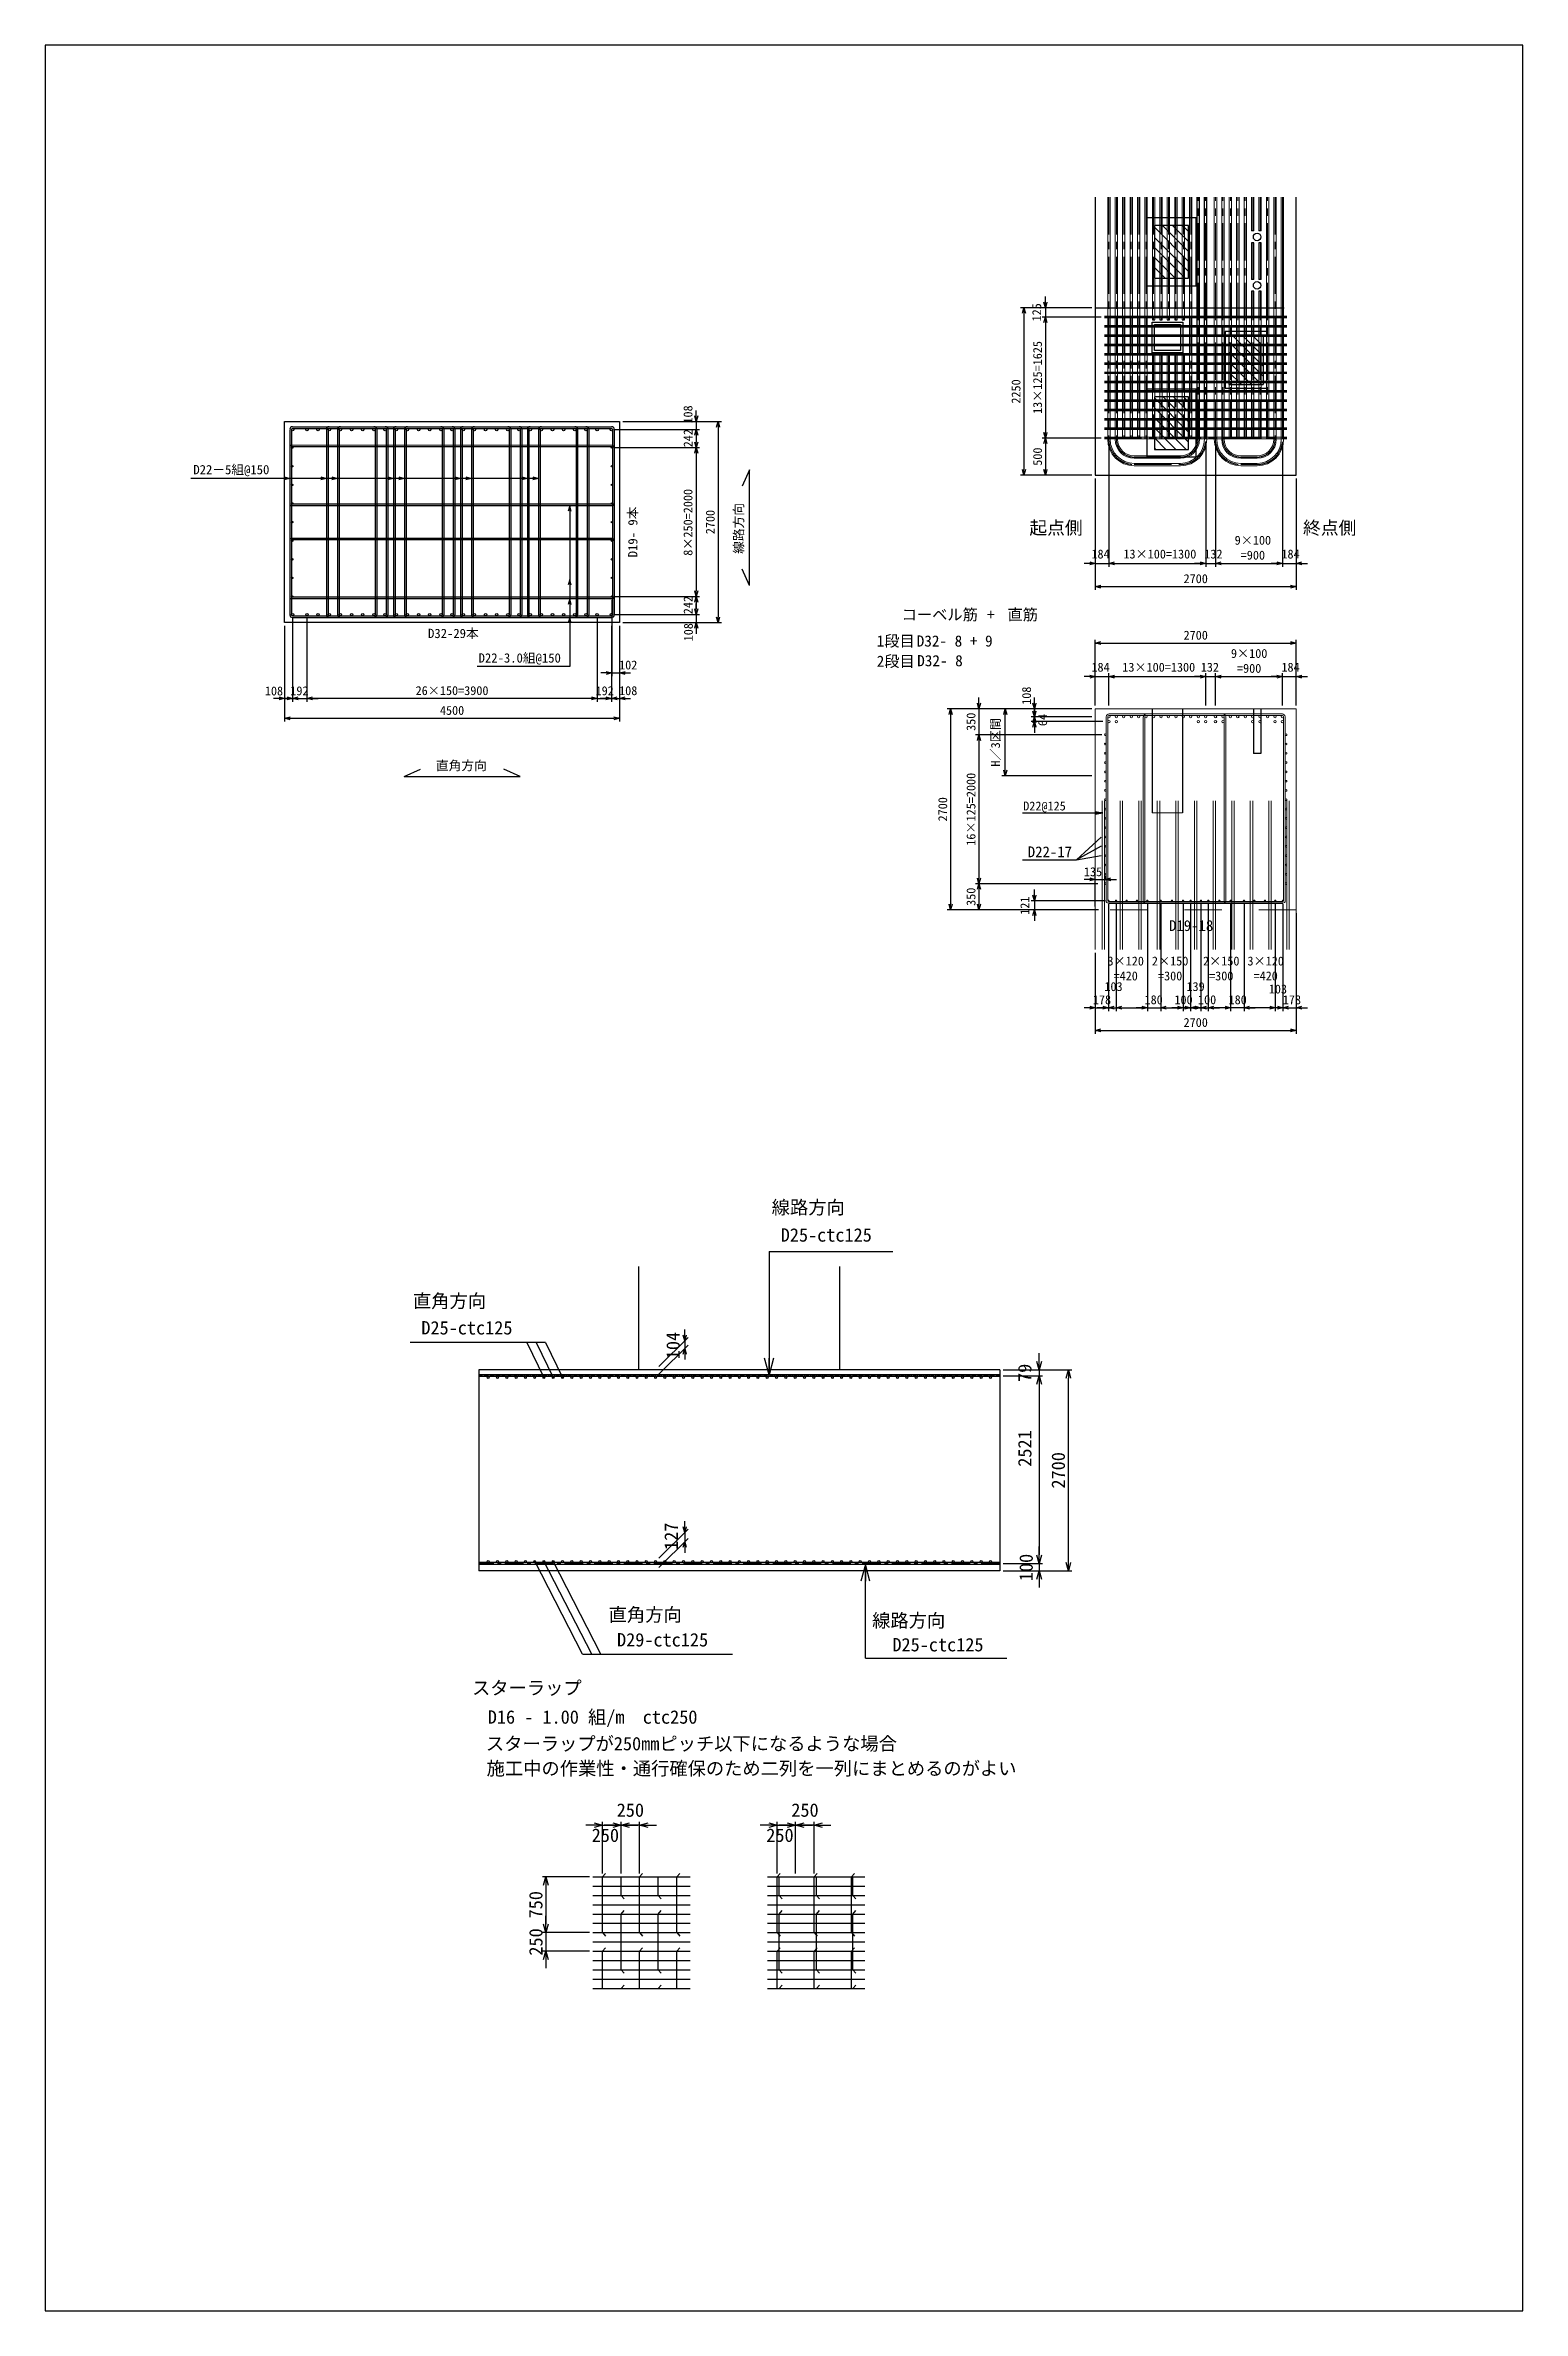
# Model space of a CAD drawing. Extents: x 851164 to 871017, y 575591 to 606015.
import ezdxf
from ezdxf.enums import TextEntityAlignment as Align

# ---------------------------------------------------------------- set-up
doc = ezdxf.new("R2010")
doc.units = 0
doc.header["$LTSCALE"] = 400
doc.header["$MEASUREMENT"] = 0
doc.header["$PDMODE"] = 3
doc.header["$PDSIZE"] = -5
for name, pattern in [('CENTER', [2, 1.25, -0.25, 0.25, -0.25]), ('DASHED2', [9.525, 6.35, -3.175]), ('HIDDEN', [9.525, 6.35, -3.175]), ('JIS_02_1.2', [2.5, 1.25, -1.25])]:
    doc.linetypes.add(name, pattern=pattern)
doc.layers.get('DEFPOINTS').update_dxf_attribs({"color": 53})
for name, color, linetype, lineweight in [('D-BMK', 2, 'CENTER', 18), ('Gaikei-Sub', 3, 'Continuous', 18), ('文字', 7, 'Continuous', 9), ('構造物', 7, 'Continuous', 20), ('構造物_中心線', 4, 'CENTER', 9)]:
    doc.layers.add(name, color=color, linetype=linetype, lineweight=lineweight)
for name, color, linetype in [('D-STR-STR1', 4, 'Continuous'), ('D-STR-STR1-下部工', 1, 'Continuous'), ('D-STR-TXT', 3, 'Continuous'), ('DIM', 6, 'Continuous'), ('主筋', 7, 'Continuous'), ('寸法', 4, 'Continuous'), ('帯筋', 2, 'Continuous'), ('構造線', 3, 'Continuous'), ('確認用', 3, 'Continuous'), ('鉄筋', 2, 'Continuous')]:
    doc.layers.add(name, color=color, linetype=linetype)
doc.styles.add('MSゴシック_10', font='MS Gothic.ttf')
doc.styles.add('明朝', font='')
doc.styles.add('第六久慈川1$0$MS Mincho', font='msmincho.ttc')
doc.styles.get('明朝').set_extended_font_data('MS Mincho')
doc.dimstyles.new('201', dxfattribs={"dimscale": 1.5, "dimtxt": 80, "dimasz": 50, "dimexe": 30, "dimexo": 30, "dimgap": 30, "dimtad": 1, "dimdec": 0, "dimdsep": 46, "dimtxsty": '明朝', "dimblk": 'OPEN30', "dimcen": 2.5, "dimclrd": 4, "dimclre": 4, "dimclrt": 6, "dimadec": 0, "dimazin": 0, "dimtfac": 1, "dimtdec": 0, "dimtmove": 2, "dimatfit": 3, "dimldrblk": 'OPEN30', "dimfxl": 1, "dimfrac": 2, "dimarcsym": 0})
pattern_1 = [(315, (823897.84, 702585.62), (67.35192, 67.35192), [])]

msp = doc.modelspace()

# ---------------------------------------------------------------- texts
at = {"color": 7, "linetype": 'Continuous', "style": '第六久慈川1$0$MS Mincho'}
for s, p in [('コーベル筋', (862672.2, 598294.2)), ('直筋', (864093.7, 598294.2)), ('+', (863819.1, 598294.2)), ('2段目', (862336.2, 597668.1)), ('1段目', (862336.2, 597940.1)), ('D32- 8 + 9', (862873.5, 597940.1)), ('D32- 8', (862880.1, 597675.6))]:
    msp.add_text(s, height=150, dxfattribs=at).set_placement(p)
at = {"layer": 'D-STR-TXT', "style": 'MSゴシック_10'}
for s, p in [('起点側', (864745.7, 599537.1)), ('終点側', (868423.1, 599537.1))]:
    msp.add_text(s, height=175, dxfattribs=at).set_placement(p, align=Align.MIDDLE)
at = {"layer": '文字', "linetype": 'Continuous', "style": '明朝'}
for s, p in [('D22－5組@150', (853153.7, 600216.4)), ('D32-29本', (856307, 598017)), ('D22-3.0組@150', (856986.6, 597687.4)), ('直角方向', (856414.5, 596242.4))]:
    msp.add_text(s, height=125, dxfattribs=at).set_placement(p, align=Align.BOTTOM_LEFT)
for s, p in [('D19- 9本', (859158.5, 599139)), ('線路方向', (860580.1, 599186.1))]:
    msp.add_text(s, height=125, rotation=90, dxfattribs=at).set_placement(p, align=Align.BOTTOM_LEFT)
at = {"layer": '文字', "color": 7, "linetype": 'Continuous', "style": '明朝'}
for s, height, p in [('D22@125', 120, (864305.3, 595739)), ('D22-17', 145.6, (864366.4, 595110.5)), ('D19-18', 145.6, (866264.7, 594120))]:
    msp.add_text(s, height=height, rotation=360, dxfattribs=at).set_placement(p)
for s, p in [('線路方向', (860924.9, 590318.5)), ('D25-ctc125', (861046.3, 589948.1)), ('直角方向', (856104.9, 589061.7)), ('D25-ctc125', (856217.3, 588701.3)), ('直角方向', (858734.4, 584848.5)), ('線路方向', (862274.9, 584769.8)), ('D29-ctc125', (858846.8, 584511.2)), ('D25-ctc125', (862547.1, 584445.4))]:
    msp.add_text(s, height=180, dxfattribs=at).set_placement(p)
at = {"layer": '文字', "color": 4, "linetype": 'Continuous', "style": '明朝'}
for s, p in [('スターラップ', (856898.4, 583864.7)), ('D16 - 1.00 組/m\u3000ctc250', (857109.9, 583474.3)), ('スターラップが250mmピッチ以下になるような場合', (857085.2, 583116.5)), ('施工中の作業性・通行確保のため二列を一列にまとめるのがよい', (857094.8, 582783.8))]:
    msp.add_text(s, height=180, dxfattribs=at).set_placement(p)

# ---------------------------------------------------------------- blocks, each defined once
blk = doc.blocks.new('_Open30')
at = {"color": 0, "linetype": 'ByBlock', "lineweight": -2}
for p, q in [((-1, 0.27), (0, 0)), ((0, 0), (-1, -0.27)), ((0, 0), (-1, 0))]:
    blk.add_line(p, q, dxfattribs=at)
blk = doc.blocks.new('*D2668')
at = {"layer": 'DEFPOINTS', "color": 0}
for p in [(858880, 600962), (858880, 598262), (860205, 598262)]:
    blk.add_point(p, dxfattribs=at)
at = {"layer": '寸法', "color": 1, "lineweight": -2}
for p, q in [((858925, 600962), (860250, 600962)), ((860205, 600887), (860205, 598337)), ((858925, 598262), (860250, 598262))]:
    blk.add_line(p, q, dxfattribs=at)
at = {"layer": '寸法', "color": 1, "lineweight": -2, "xscale": 75, "yscale": 75, "zscale": 75}
for p, rotation in [((860205, 600962), 90), ((860205, 598262), 270)]:
    blk.add_blockref('_Open30', p, dxfattribs=dict(at, rotation=rotation))
at = {"layer": '寸法', "color": 7, "insert": (860100, 599612), "char_height": 120, "attachment_point": 5, "rotation": 90, "style": '明朝'}
blk.add_mtext('2700', dxfattribs=at)
blk = doc.blocks.new('*D2669')
at = {"layer": 'DEFPOINTS', "color": 0}
for p in [(854680, 598370), (858580, 598370), (854680, 597243)]:
    blk.add_point(p, dxfattribs=at)
at = {"layer": '寸法', "color": 1, "lineweight": -2}
for p, q in [((854680, 598325), (854680, 597198)), ((858580, 598325), (858580, 597198)), ((858505, 597243), (854755, 597243))]:
    blk.add_line(p, q, dxfattribs=at)
at = {"layer": '寸法', "color": 1, "lineweight": -2, "xscale": 75, "yscale": 75, "zscale": 75, "rotation": 180}
blk.add_blockref('_Open30', (854680, 597243), dxfattribs=at)
at = {"layer": '寸法', "color": 1, "lineweight": -2, "xscale": 75, "yscale": 75, "zscale": 75}
blk.add_blockref('_Open30', (858580, 597243), dxfattribs=at)
at = {"layer": '寸法', "color": 7, "insert": (856630, 597348), "char_height": 120, "attachment_point": 5, "style": '明朝'}
blk.add_mtext('26×150=3900', dxfattribs=at)
blk = doc.blocks.new('*D2670')
at = {"layer": 'DEFPOINTS', "color": 0}
for p in [(854380, 598262), (858880, 598262), (858880, 596977)]:
    blk.add_point(p, dxfattribs=at)
at = {"layer": '寸法', "color": 1, "lineweight": -2}
for p, q in [((854380, 598217), (854380, 596932)), ((858880, 598217), (858880, 596932)), ((854455, 596977), (858805, 596977))]:
    blk.add_line(p, q, dxfattribs=at)
at = {"layer": '寸法', "color": 1, "lineweight": -2, "xscale": 75, "yscale": 75, "zscale": 75, "rotation": 180}
blk.add_blockref('_Open30', (854380, 596977), dxfattribs=at)
at = {"layer": '寸法', "color": 1, "lineweight": -2, "xscale": 75, "yscale": 75, "zscale": 75}
blk.add_blockref('_Open30', (858880, 596977), dxfattribs=at)
at = {"layer": '寸法', "color": 7, "insert": (856630, 597082), "char_height": 120, "attachment_point": 5, "style": '明朝'}
blk.add_mtext('4500', dxfattribs=at)
blk = doc.blocks.new('*D2671')
at = {"layer": 'DEFPOINTS', "color": 0}
for p in [(858580, 598370), (858772, 598262), (858772, 597243)]:
    blk.add_point(p, dxfattribs=at)
at = {"layer": '寸法', "color": 1, "lineweight": -2}
for p, q in [((858580, 598325), (858580, 597198)), ((858772, 598217), (858772, 597198)), ((858505, 597243), (858430, 597243)), ((858580, 597243), (858772, 597243)), ((858847, 597243), (858922, 597243))]:
    blk.add_line(p, q, dxfattribs=at)
at = {"layer": '寸法', "color": 1, "lineweight": -2, "xscale": 75, "yscale": 75, "zscale": 75}
blk.add_blockref('_Open30', (858580, 597243), dxfattribs=at)
at = {"layer": '寸法', "color": 1, "lineweight": -2, "xscale": 75, "yscale": 75, "zscale": 75, "rotation": 180}
blk.add_blockref('_Open30', (858772, 597243), dxfattribs=at)
at = {"layer": '寸法', "color": 7, "insert": (858681, 597346), "char_height": 120, "attachment_point": 5, "style": '明朝'}
blk.add_mtext('192', dxfattribs=at)
blk = doc.blocks.new('*D2672')
at = {"layer": 'DEFPOINTS', "color": 0}
for p in [(858772, 598262), (858880, 598262), (858880, 597243)]:
    blk.add_point(p, dxfattribs=at)
at = {"layer": '寸法', "color": 1, "lineweight": -2}
for p, q in [((858772, 598217), (858772, 597198)), ((858880, 598217), (858880, 597198)), ((858697, 597243), (858622, 597243)), ((858772, 597243), (858880, 597243)), ((858955, 597243), (859030, 597243))]:
    blk.add_line(p, q, dxfattribs=at)
at = {"layer": '寸法', "color": 1, "lineweight": -2, "xscale": 75, "yscale": 75, "zscale": 75}
blk.add_blockref('_Open30', (858772, 597243), dxfattribs=at)
at = {"layer": '寸法', "color": 1, "lineweight": -2, "xscale": 75, "yscale": 75, "zscale": 75, "rotation": 180}
blk.add_blockref('_Open30', (858880, 597243), dxfattribs=at)
at = {"layer": '寸法', "color": 7, "insert": (858997, 597347), "char_height": 120, "attachment_point": 5, "style": '明朝'}
blk.add_mtext('108', dxfattribs=at)
blk = doc.blocks.new('*D2673')
at = {"layer": 'DEFPOINTS', "color": 0}
for p in [(854488, 598368), (854680, 598370), (854680, 597243)]:
    blk.add_point(p, dxfattribs=at)
at = {"layer": '寸法', "color": 1, "lineweight": -2}
for p, q in [((854488, 598323), (854488, 597198)), ((854680, 598325), (854680, 597198)), ((854413, 597243), (854338, 597243)), ((854488, 597243), (854680, 597243)), ((854755, 597243), (854830, 597243))]:
    blk.add_line(p, q, dxfattribs=at)
at = {"layer": '寸法', "color": 1, "lineweight": -2, "xscale": 75, "yscale": 75, "zscale": 75}
blk.add_blockref('_Open30', (854488, 597243), dxfattribs=at)
at = {"layer": '寸法', "color": 1, "lineweight": -2, "xscale": 75, "yscale": 75, "zscale": 75, "rotation": 180}
blk.add_blockref('_Open30', (854680, 597243), dxfattribs=at)
at = {"layer": '寸法', "color": 7, "insert": (854579, 597345), "char_height": 120, "attachment_point": 5, "style": '明朝'}
blk.add_mtext('192', dxfattribs=at)
blk = doc.blocks.new('*D2674')
at = {"layer": 'DEFPOINTS', "color": 0}
for p in [(854380, 598262), (854488, 598368), (854488, 597243)]:
    blk.add_point(p, dxfattribs=at)
at = {"layer": '寸法', "color": 1, "lineweight": -2}
for p, q in [((854380, 598217), (854380, 597198)), ((854488, 598323), (854488, 597198)), ((854305, 597243), (854230, 597243)), ((854380, 597243), (854488, 597243)), ((854563, 597243), (854638, 597243))]:
    blk.add_line(p, q, dxfattribs=at)
at = {"layer": '寸法', "color": 1, "lineweight": -2, "xscale": 75, "yscale": 75, "zscale": 75}
blk.add_blockref('_Open30', (854380, 597243), dxfattribs=at)
at = {"layer": '寸法', "color": 1, "lineweight": -2, "xscale": 75, "yscale": 75, "zscale": 75, "rotation": 180}
blk.add_blockref('_Open30', (854488, 597243), dxfattribs=at)
at = {"layer": '寸法', "color": 7, "insert": (854237, 597343), "char_height": 120, "attachment_point": 5, "style": '明朝'}
blk.add_mtext('108', dxfattribs=at)
blk = doc.blocks.new('*D2675')
at = {"layer": 'DEFPOINTS', "color": 0}
for p in [(858880, 600962), (858772, 600854), (859912, 600854)]:
    blk.add_point(p, dxfattribs=at)
at = {"layer": '寸法', "color": 1, "lineweight": -2}
for p, q in [((858925, 600962), (859957, 600962)), ((859912, 601037), (859912, 601112)), ((859912, 600962), (859912, 600854)), ((858817, 600854), (859957, 600854)), ((859912, 600779), (859912, 600704))]:
    blk.add_line(p, q, dxfattribs=at)
at = {"layer": '寸法', "color": 1, "lineweight": -2, "xscale": 75, "yscale": 75, "zscale": 75}
for p, rotation in [((859912, 600962), 270), ((859912, 600854), 90)]:
    blk.add_blockref('_Open30', p, dxfattribs=dict(at, rotation=rotation))
at = {"layer": '寸法', "color": 7, "insert": (859801, 601057), "char_height": 120, "attachment_point": 5, "rotation": 90, "style": '明朝'}
blk.add_mtext('108', dxfattribs=at)
blk = doc.blocks.new('*D2676')
at = {"layer": 'DEFPOINTS', "color": 0}
for p in [(858772, 598370), (858880, 598262), (859912, 598262)]:
    blk.add_point(p, dxfattribs=at)
at = {"layer": '寸法', "color": 1, "lineweight": -2}
for p, q in [((859912, 598445), (859912, 598520)), ((858817, 598370), (859957, 598370)), ((858925, 598262), (859957, 598262)), ((859912, 598370), (859912, 598262)), ((859912, 598187), (859912, 598112))]:
    blk.add_line(p, q, dxfattribs=at)
at = {"layer": '寸法', "color": 1, "lineweight": -2, "xscale": 75, "yscale": 75, "zscale": 75}
for p, rotation in [((859912, 598370), 270), ((859912, 598262), 90)]:
    blk.add_blockref('_Open30', p, dxfattribs=dict(at, rotation=rotation))
at = {"layer": '寸法', "color": 7, "insert": (859806, 598133), "char_height": 120, "attachment_point": 5, "rotation": 90, "style": '明朝'}
blk.add_mtext('108', dxfattribs=at)
blk = doc.blocks.new('*D2677')
at = {"layer": 'DEFPOINTS', "color": 0}
for p in [(858778, 598612), (858880, 598262), (858880, 597587)]:
    blk.add_point(p, dxfattribs=at)
at = {"layer": '寸法', "color": 1, "lineweight": -2}
for p, q in [((858778, 598567), (858778, 597542)), ((858880, 598217), (858880, 597542)), ((858703, 597587), (858628, 597587)), ((858778, 597587), (858880, 597587)), ((858955, 597587), (859030, 597587))]:
    blk.add_line(p, q, dxfattribs=at)
at = {"layer": '寸法', "color": 1, "lineweight": -2, "xscale": 75, "yscale": 75, "zscale": 75}
blk.add_blockref('_Open30', (858778, 597587), dxfattribs=at)
at = {"layer": '寸法', "color": 1, "lineweight": -2, "xscale": 75, "yscale": 75, "zscale": 75, "rotation": 180}
blk.add_blockref('_Open30', (858880, 597587), dxfattribs=at)
at = {"layer": '寸法', "color": 7, "insert": (858997, 597692), "char_height": 120, "attachment_point": 5, "style": '明朝'}
blk.add_mtext('102', dxfattribs=at)
blk = doc.blocks.new('*D2678')
at = {"layer": 'DEFPOINTS', "color": 0}
for p in [(858778, 600612), (858880, 600854), (859912, 600612)]:
    blk.add_point(p, dxfattribs=at)
at = {"layer": '寸法', "color": 1, "lineweight": -2}
for p, q in [((858823, 600612), (859957, 600612)), ((858925, 600854), (859957, 600854)), ((859912, 600779), (859912, 600687))]:
    blk.add_line(p, q, dxfattribs=at)
at = {"layer": '寸法', "color": 1, "lineweight": -2, "xscale": 75, "yscale": 75, "zscale": 75}
for p, rotation in [((859912, 600854), 90), ((859912, 600612), 270)]:
    blk.add_blockref('_Open30', p, dxfattribs=dict(at, rotation=rotation))
at = {"layer": '寸法', "color": 7, "insert": (859801, 600739), "char_height": 120, "attachment_point": 5, "rotation": 90, "style": '明朝'}
blk.add_mtext('242', dxfattribs=at)
blk = doc.blocks.new('*D2679')
at = {"layer": 'DEFPOINTS', "color": 0}
for p in [(858880, 598612), (858778, 598370), (859912, 598370)]:
    blk.add_point(p, dxfattribs=at)
at = {"layer": '寸法', "color": 1, "lineweight": -2}
for p, q in [((858925, 598612), (859957, 598612)), ((859912, 598537), (859912, 598445)), ((858823, 598370), (859957, 598370))]:
    blk.add_line(p, q, dxfattribs=at)
at = {"layer": '寸法', "color": 1, "lineweight": -2, "xscale": 75, "yscale": 75, "zscale": 75}
for p, rotation in [((859912, 598612), 90), ((859912, 598370), 270)]:
    blk.add_blockref('_Open30', p, dxfattribs=dict(at, rotation=rotation))
at = {"layer": '寸法', "color": 7, "insert": (859801, 598497), "char_height": 120, "attachment_point": 5, "rotation": 90, "style": '明朝'}
blk.add_mtext('242', dxfattribs=at)
blk = doc.blocks.new('*D2680')
at = {"layer": 'DEFPOINTS', "color": 0}
for p in [(858880, 600612), (858778, 598612), (859912, 598612)]:
    blk.add_point(p, dxfattribs=at)
at = {"layer": '寸法', "color": 1, "lineweight": -2}
for p, q in [((858925, 600612), (859957, 600612)), ((859912, 600537), (859912, 598687)), ((858823, 598612), (859957, 598612))]:
    blk.add_line(p, q, dxfattribs=at)
at = {"layer": '寸法', "color": 1, "lineweight": -2, "xscale": 75, "yscale": 75, "zscale": 75}
for p, rotation in [((859912, 600612), 90), ((859912, 598612), 270)]:
    blk.add_blockref('_Open30', p, dxfattribs=dict(at, rotation=rotation))
at = {"layer": '寸法', "color": 7, "insert": (859801, 599608), "char_height": 120, "attachment_point": 5, "rotation": 90, "style": '明朝'}
blk.add_mtext('8×250=2000', dxfattribs=at)
blk = doc.blocks.new('*D2681')
at = {"layer": 'DEFPOINTS', "color": 0}
for p in [(865273, 600241), (867973, 600241), (867973, 598746)]:
    blk.add_point(p, dxfattribs=at)
at = {"layer": '寸法', "color": 1, "lineweight": -2}
for p, q in [((865273, 600196), (865273, 598701)), ((867973, 600196), (867973, 598701)), ((865348, 598746), (867898, 598746))]:
    blk.add_line(p, q, dxfattribs=at)
at = {"layer": '寸法', "color": 1, "lineweight": -2, "xscale": 75, "yscale": 75, "zscale": 75, "rotation": 180}
blk.add_blockref('_Open30', (865273, 598746), dxfattribs=at)
at = {"layer": '寸法', "color": 1, "lineweight": -2, "xscale": 75, "yscale": 75, "zscale": 75}
blk.add_blockref('_Open30', (867973, 598746), dxfattribs=at)
at = {"layer": '寸法', "color": 7, "insert": (866623, 598851), "char_height": 120, "attachment_point": 5, "style": '明朝'}
blk.add_mtext('2700', dxfattribs=at)
blk = doc.blocks.new('*D2682')
at = {"layer": 'DEFPOINTS', "color": 0}
for p in [(865457, 600679), (865273, 600241), (865457, 599056)]:
    blk.add_point(p, dxfattribs=at)
at = {"layer": '寸法', "color": 1, "lineweight": -2}
for p, q in [((865457, 600634), (865457, 599011)), ((865273, 600196), (865273, 599011)), ((865198, 599056), (865123, 599056)), ((865273, 599056), (865457, 599056)), ((865532, 599056), (865607, 599056))]:
    blk.add_line(p, q, dxfattribs=at)
at = {"layer": '寸法', "color": 1, "lineweight": -2, "xscale": 75, "yscale": 75, "zscale": 75}
blk.add_blockref('_Open30', (865273, 599056), dxfattribs=at)
at = {"layer": '寸法', "color": 1, "lineweight": -2, "xscale": 75, "yscale": 75, "zscale": 75, "rotation": 180}
blk.add_blockref('_Open30', (865457, 599056), dxfattribs=at)
at = {"layer": '寸法', "color": 7, "insert": (865344, 599182), "char_height": 120, "attachment_point": 5, "style": '明朝'}
blk.add_mtext('184', dxfattribs=at)
blk = doc.blocks.new('*D2683')
at = {"layer": 'DEFPOINTS', "color": 0}
for p in [(867789, 600730), (867973, 600241), (867973, 599056)]:
    blk.add_point(p, dxfattribs=at)
at = {"layer": '寸法', "color": 1, "lineweight": -2}
for p, q in [((867789, 600685), (867789, 599011)), ((867973, 600196), (867973, 599011)), ((867714, 599056), (867639, 599056)), ((867789, 599056), (867973, 599056)), ((868048, 599056), (868123, 599056))]:
    blk.add_line(p, q, dxfattribs=at)
at = {"layer": '寸法', "color": 1, "lineweight": -2, "xscale": 75, "yscale": 75, "zscale": 75}
blk.add_blockref('_Open30', (867789, 599056), dxfattribs=at)
at = {"layer": '寸法', "color": 1, "lineweight": -2, "xscale": 75, "yscale": 75, "zscale": 75, "rotation": 180}
blk.add_blockref('_Open30', (867973, 599056), dxfattribs=at)
at = {"layer": '寸法', "color": 7, "insert": (867897, 599182), "char_height": 120, "attachment_point": 5, "style": '明朝'}
blk.add_mtext('184', dxfattribs=at)
blk = doc.blocks.new('*D2684')
at = {"layer": 'DEFPOINTS', "color": 0}
for p in [(865457, 600724), (866757, 600741), (866757, 599056)]:
    blk.add_point(p, dxfattribs=at)
at = {"layer": '寸法', "color": 1, "lineweight": -2}
for p, q in [((865457, 600679), (865457, 599011)), ((866757, 600696), (866757, 599011)), ((865532, 599056), (866682, 599056))]:
    blk.add_line(p, q, dxfattribs=at)
at = {"layer": '寸法', "color": 1, "lineweight": -2, "xscale": 75, "yscale": 75, "zscale": 75, "rotation": 180}
blk.add_blockref('_Open30', (865457, 599056), dxfattribs=at)
at = {"layer": '寸法', "color": 1, "lineweight": -2, "xscale": 75, "yscale": 75, "zscale": 75}
blk.add_blockref('_Open30', (866757, 599056), dxfattribs=at)
at = {"layer": '寸法', "color": 7, "insert": (866141, 599182), "char_height": 120, "attachment_point": 5, "style": '明朝'}
blk.add_mtext('13×100=1300', dxfattribs=at)
blk = doc.blocks.new('*D2685')
at = {"layer": 'DEFPOINTS', "color": 0}
for p in [(866889, 600730), (866757, 600241), (866889, 599056)]:
    blk.add_point(p, dxfattribs=at)
at = {"layer": '寸法', "color": 1, "lineweight": -2}
for p, q in [((866889, 600685), (866889, 599011)), ((866757, 600196), (866757, 599011)), ((866682, 599056), (866607, 599056)), ((866757, 599056), (866889, 599056)), ((866964, 599056), (867039, 599056))]:
    blk.add_line(p, q, dxfattribs=at)
at = {"layer": '寸法', "color": 1, "lineweight": -2, "xscale": 75, "yscale": 75, "zscale": 75}
blk.add_blockref('_Open30', (866757, 599056), dxfattribs=at)
at = {"layer": '寸法', "color": 1, "lineweight": -2, "xscale": 75, "yscale": 75, "zscale": 75, "rotation": 180}
blk.add_blockref('_Open30', (866889, 599056), dxfattribs=at)
at = {"layer": '寸法', "color": 7, "insert": (866861, 599182), "char_height": 120, "attachment_point": 5, "style": '明朝'}
blk.add_mtext('132', dxfattribs=at)
blk = doc.blocks.new('*D2686')
at = {"layer": 'DEFPOINTS', "color": 0}
for p in [(866889, 600724), (867789, 600241), (867789, 599056)]:
    blk.add_point(p, dxfattribs=at)
at = {"layer": '寸法', "color": 1, "lineweight": -2}
for p, q in [((866889, 600679), (866889, 599011)), ((867789, 600196), (867789, 599011)), ((866964, 599056), (867714, 599056))]:
    blk.add_line(p, q, dxfattribs=at)
at = {"layer": '寸法', "color": 1, "lineweight": -2, "xscale": 75, "yscale": 75, "zscale": 75, "rotation": 180}
blk.add_blockref('_Open30', (866889, 599056), dxfattribs=at)
at = {"layer": '寸法', "color": 1, "lineweight": -2, "xscale": 75, "yscale": 75, "zscale": 75}
blk.add_blockref('_Open30', (867789, 599056), dxfattribs=at)
at = {"layer": '寸法', "color": 7, "insert": (867391, 599267), "char_height": 120, "attachment_point": 5, "style": '明朝'}
blk.add_mtext('9×100\\P=900', dxfattribs=at)
blk = doc.blocks.new('*D2687')
at = {"layer": 'DEFPOINTS', "color": 0}
for p in [(864455, 596997), (865273, 597105), (865273, 596997)]:
    blk.add_point(p, dxfattribs=at)
at = {"layer": '寸法', "color": 1, "lineweight": -2}
for p, q in [((864455, 597180), (864455, 597255)), ((865228, 597105), (864410, 597105)), ((865228, 596997), (864410, 596997)), ((864455, 597105), (864455, 596997)), ((864455, 596922), (864455, 596847))]:
    blk.add_line(p, q, dxfattribs=at)
at = {"layer": '寸法', "color": 1, "lineweight": -2, "xscale": 75, "yscale": 75, "zscale": 75}
for p, rotation in [((864455, 597105), 270), ((864455, 596997), 90)]:
    blk.add_blockref('_Open30', p, dxfattribs=dict(at, rotation=rotation))
at = {"layer": '寸法', "color": 7, "insert": (864350, 597280), "char_height": 120, "attachment_point": 5, "rotation": 90, "style": '明朝'}
blk.add_mtext('108', dxfattribs=at)
blk = doc.blocks.new('*D2688')
at = {"layer": 'DEFPOINTS', "color": 0}
for p in [(865273, 597105), (863329, 594405), (865273, 594405)]:
    blk.add_point(p, dxfattribs=at)
at = {"layer": '寸法', "color": 1, "lineweight": -2}
for p, q in [((865228, 597105), (863284, 597105)), ((863329, 597030), (863329, 594480)), ((865228, 594405), (863284, 594405))]:
    blk.add_line(p, q, dxfattribs=at)
at = {"layer": '寸法', "color": 1, "lineweight": -2, "xscale": 75, "yscale": 75, "zscale": 75}
for p, rotation in [((863329, 597105), 90), ((863329, 594405), 270)]:
    blk.add_blockref('_Open30', p, dxfattribs=dict(at, rotation=rotation))
at = {"layer": '寸法', "color": 7, "insert": (863224, 595755), "char_height": 120, "attachment_point": 5, "rotation": 90, "style": '明朝'}
blk.add_mtext('2700', dxfattribs=at)
blk = doc.blocks.new('*D2689')
at = {"layer": 'DEFPOINTS', "color": 0}
for p in [(865273, 597105), (863709, 596755), (865408, 596755)]:
    blk.add_point(p, dxfattribs=at)
at = {"layer": '寸法', "color": 1, "lineweight": -2}
for p, q in [((863709, 597180), (863709, 597255)), ((865228, 597105), (863664, 597105)), ((863709, 597105), (863709, 596755)), ((865363, 596755), (863664, 596755)), ((863709, 596680), (863709, 596605))]:
    blk.add_line(p, q, dxfattribs=at)
at = {"layer": '寸法', "color": 1, "lineweight": -2, "xscale": 75, "yscale": 75, "zscale": 75}
for p, rotation in [((863709, 597105), 270), ((863709, 596755), 90)]:
    blk.add_blockref('_Open30', p, dxfattribs=dict(at, rotation=rotation))
at = {"layer": '寸法', "color": 7, "insert": (863604, 596930), "char_height": 120, "attachment_point": 5, "rotation": 90, "style": '明朝'}
blk.add_mtext('350', dxfattribs=at)
blk = doc.blocks.new('*D2690')
at = {"layer": 'DEFPOINTS', "color": 0}
for p in [(865408, 596755), (863709, 594755), (865353, 594755)]:
    blk.add_point(p, dxfattribs=at)
at = {"layer": '寸法', "color": 1, "lineweight": -2}
for p, q in [((865363, 596755), (863664, 596755)), ((863709, 596680), (863709, 594830)), ((865308, 594755), (863664, 594755))]:
    blk.add_line(p, q, dxfattribs=at)
at = {"layer": '寸法', "color": 1, "lineweight": -2, "xscale": 75, "yscale": 75, "zscale": 75}
for p, rotation in [((863709, 596755), 90), ((863709, 594755), 270)]:
    blk.add_blockref('_Open30', p, dxfattribs=dict(at, rotation=rotation))
at = {"layer": '寸法', "color": 7, "insert": (863604, 595755), "char_height": 120, "attachment_point": 5, "rotation": 90, "style": '明朝'}
blk.add_mtext('16×125=2000', dxfattribs=at)
blk = doc.blocks.new('_Open')
at = {"color": 0, "linetype": 'ByBlock', "lineweight": -2}
for p, q in [((-1, 0.17), (0, 0)), ((-1, -0.17), (0, 0)), ((0, 0), (-1, 0))]:
    blk.add_line(p, q, dxfattribs=at)
blk = doc.blocks.new('*D2691')
at = {"layer": 'DEFPOINTS', "color": 0}
for p in [(864064, 597105), (865273, 597105), (865273, 596205)]:
    blk.add_point(p, dxfattribs=at)
at = {"layer": '寸法', "color": 1, "lineweight": -2}
for p, q in [((865228, 597105), (864019, 597105)), ((864064, 596280), (864064, 597030)), ((865228, 596205), (864019, 596205))]:
    blk.add_line(p, q, dxfattribs=at)
at = {"layer": '寸法', "color": 1, "lineweight": -2, "xscale": 75, "yscale": 75, "zscale": 75}
for p, rotation in [((864064, 597105), 90), ((864064, 596205), 270)]:
    blk.add_blockref('_Open30', p, dxfattribs=dict(at, rotation=rotation))
at = {"layer": '寸法', "color": 7, "insert": (863939, 596655), "char_height": 120, "attachment_point": 5, "rotation": 90, "style": '明朝'}
blk.add_mtext('H／3区間', dxfattribs=at)
blk = doc.blocks.new('*D2692')
at = {"layer": 'DEFPOINTS', "color": 0}
for p in [(865450, 594526), (864455, 594405), (865361, 594405)]:
    blk.add_point(p, dxfattribs=at)
at = {"layer": '寸法', "color": 1, "lineweight": -2}
for p, q in [((865405, 594526), (864410, 594526)), ((864455, 594601), (864455, 594676)), ((864455, 594526), (864455, 594405)), ((865316, 594405), (864410, 594405)), ((864455, 594330), (864455, 594255))]:
    blk.add_line(p, q, dxfattribs=at)
at = {"layer": '寸法', "color": 1, "lineweight": -2, "xscale": 75, "yscale": 75, "zscale": 75}
for p, rotation in [((864455, 594526), 270), ((864455, 594405), 90)]:
    blk.add_blockref('_Open30', p, dxfattribs=dict(at, rotation=rotation))
at = {"layer": '寸法', "color": 7, "insert": (864327, 594460), "char_height": 120, "attachment_point": 5, "rotation": 90, "style": '明朝'}
blk.add_mtext('121', dxfattribs=at)
blk = doc.blocks.new('*D2693')
at = {"layer": 'DEFPOINTS', "color": 0}
for p in [(865353, 594755), (863709, 594405), (865361, 594405)]:
    blk.add_point(p, dxfattribs=at)
at = {"layer": '寸法', "color": 1, "lineweight": -2}
for p, q in [((865308, 594755), (863664, 594755)), ((863709, 594680), (863709, 594480)), ((865316, 594405), (863664, 594405))]:
    blk.add_line(p, q, dxfattribs=at)
at = {"layer": '寸法', "color": 1, "lineweight": -2, "xscale": 75, "yscale": 75, "zscale": 75}
for p, rotation in [((863709, 594755), 90), ((863709, 594405), 270)]:
    blk.add_blockref('_Open30', p, dxfattribs=dict(at, rotation=rotation))
at = {"layer": '寸法', "color": 7, "insert": (863604, 594580), "char_height": 120, "attachment_point": 5, "rotation": 90, "style": '明朝'}
blk.add_mtext('350', dxfattribs=at)
blk = doc.blocks.new('*D2694')
at = {"layer": 'DEFPOINTS', "color": 0}
for p in [(864455, 596933), (865273, 596997), (865418, 596933)]:
    blk.add_point(p, dxfattribs=at)
at = {"layer": '寸法', "color": 1, "lineweight": -2}
for p, q in [((865228, 596997), (864410, 596997)), ((865373, 596933), (864410, 596933)), ((864455, 597072), (864455, 597147)), ((864455, 596997), (864455, 596933)), ((864455, 596858), (864455, 596783))]:
    blk.add_line(p, q, dxfattribs=at)
at = {"layer": '寸法', "color": 1, "lineweight": -2, "xscale": 75, "yscale": 75, "zscale": 75}
for p, rotation in [((864455, 596997), 270), ((864455, 596933), 90)]:
    blk.add_blockref('_Open30', p, dxfattribs=dict(at, rotation=rotation))
at = {"layer": '寸法', "color": 7, "insert": (864566, 596954), "char_height": 120, "attachment_point": 5, "rotation": 90, "style": '明朝'}
blk.add_mtext('64', dxfattribs=at)
blk = doc.blocks.new('*D2695')
at = {"layer": 'DEFPOINTS', "color": 0}
for p in [(865408, 594812), (865408, 594757), (865273, 594405)]:
    blk.add_point(p, dxfattribs=at)
at = {"layer": '寸法', "color": 1, "lineweight": -2}
for p, q in [((865198, 594812), (865123, 594812)), ((865273, 594450), (865273, 594857)), ((865273, 594812), (865408, 594812)), ((865408, 594802), (865408, 594857)), ((865483, 594812), (865558, 594812))]:
    blk.add_line(p, q, dxfattribs=at)
at = {"layer": '寸法', "color": 1, "lineweight": -2, "xscale": 75, "yscale": 75, "zscale": 75}
blk.add_blockref('_Open30', (865273, 594812), dxfattribs=at)
at = {"layer": '寸法', "color": 1, "lineweight": -2, "xscale": 75, "yscale": 75, "zscale": 75, "rotation": 180}
blk.add_blockref('_Open30', (865408, 594812), dxfattribs=at)
at = {"layer": '寸法', "color": 7, "insert": (865243, 594915), "char_height": 120, "attachment_point": 5, "style": '明朝'}
blk.add_mtext('135', dxfattribs=at)
blk = doc.blocks.new('*D2696')
at = {"layer": 'DEFPOINTS', "color": 0}
for p in [(865273, 602491), (864314, 600241), (865273, 600241)]:
    blk.add_point(p, dxfattribs=at)
at = {"layer": '寸法', "color": 1, "lineweight": -2}
for p, q in [((865228, 602491), (864269, 602491)), ((864314, 602416), (864314, 600316)), ((865228, 600241), (864269, 600241))]:
    blk.add_line(p, q, dxfattribs=at)
at = {"layer": '寸法', "color": 1, "lineweight": -2, "xscale": 75, "yscale": 75, "zscale": 75}
for p, rotation in [((864314, 602491), 90), ((864314, 600241), 270)]:
    blk.add_blockref('_Open30', p, dxfattribs=dict(at, rotation=rotation))
at = {"layer": '寸法', "color": 7, "insert": (864209, 601366), "char_height": 120, "attachment_point": 5, "rotation": 90, "style": '明朝'}
blk.add_mtext('2250', dxfattribs=at)
blk = doc.blocks.new('*D2697')
at = {"layer": 'DEFPOINTS', "color": 0}
for p in [(865397, 600741), (864603, 600241), (865273, 600241)]:
    blk.add_point(p, dxfattribs=at)
at = {"layer": '寸法', "color": 1, "lineweight": -2}
for p, q in [((865352, 600741), (864558, 600741)), ((864603, 600666), (864603, 600316)), ((865228, 600241), (864558, 600241))]:
    blk.add_line(p, q, dxfattribs=at)
at = {"layer": '寸法', "color": 1, "lineweight": -2, "xscale": 75, "yscale": 75, "zscale": 75}
for p, rotation in [((864603, 600741), 90), ((864603, 600241), 270)]:
    blk.add_blockref('_Open30', p, dxfattribs=dict(at, rotation=rotation))
at = {"layer": '寸法', "color": 7, "insert": (864498, 600491), "char_height": 120, "attachment_point": 5, "rotation": 90, "style": '明朝'}
blk.add_mtext('500', dxfattribs=at)
blk = doc.blocks.new('*D2698')
at = {"layer": 'DEFPOINTS', "color": 0}
for p in [(865397, 602366), (864603, 600741), (865273, 600741)]:
    blk.add_point(p, dxfattribs=at)
at = {"layer": '寸法', "color": 1, "lineweight": -2}
for p, q in [((865352, 602366), (864558, 602366)), ((864603, 602291), (864603, 600816)), ((865228, 600741), (864558, 600741))]:
    blk.add_line(p, q, dxfattribs=at)
at = {"layer": '寸法', "color": 1, "lineweight": -2, "xscale": 75, "yscale": 75, "zscale": 75}
for p, rotation in [((864603, 602366), 90), ((864603, 600741), 270)]:
    blk.add_blockref('_Open30', p, dxfattribs=dict(at, rotation=rotation))
at = {"layer": '寸法', "color": 7, "insert": (864498, 601554), "char_height": 120, "attachment_point": 5, "rotation": 90, "style": '明朝'}
blk.add_mtext('13×125=1625', dxfattribs=at)
blk = doc.blocks.new('*D2699')
at = {"layer": 'DEFPOINTS', "color": 0}
for p in [(865273, 602491), (864603, 602366), (865273, 602366)]:
    blk.add_point(p, dxfattribs=at)
at = {"layer": '寸法', "color": 1, "lineweight": -2}
for p, q in [((865228, 602491), (864558, 602491)), ((864603, 602566), (864603, 602641)), ((864603, 602491), (864603, 602366)), ((865228, 602366), (864558, 602366)), ((864603, 602291), (864603, 602216))]:
    blk.add_line(p, q, dxfattribs=at)
at = {"layer": '寸法', "color": 1, "lineweight": -2, "xscale": 75, "yscale": 75, "zscale": 75}
for p, rotation in [((864603, 602491), 270), ((864603, 602366), 90)]:
    blk.add_blockref('_Open30', p, dxfattribs=dict(at, rotation=rotation))
at = {"layer": '寸法', "color": 7, "insert": (864487, 602429), "char_height": 120, "attachment_point": 5, "rotation": 90, "style": '明朝'}
blk.add_mtext('125', dxfattribs=at)
blk = doc.blocks.new('*D2700')
at = {"layer": 'DEFPOINTS', "color": 0}
for p in [(867973, 597987), (865273, 597105), (867973, 597105)]:
    blk.add_point(p, dxfattribs=at)
at = {"layer": '寸法', "color": 1, "lineweight": -2}
for p, q in [((865273, 597150), (865273, 598032)), ((865348, 597987), (867898, 597987)), ((867973, 597150), (867973, 598032))]:
    blk.add_line(p, q, dxfattribs=at)
at = {"layer": '寸法', "color": 1, "lineweight": -2, "xscale": 75, "yscale": 75, "zscale": 75, "rotation": 180}
blk.add_blockref('_Open30', (865273, 597987), dxfattribs=at)
at = {"layer": '寸法', "color": 1, "lineweight": -2, "xscale": 75, "yscale": 75, "zscale": 75}
blk.add_blockref('_Open30', (867973, 597987), dxfattribs=at)
at = {"layer": '寸法', "color": 7, "insert": (866623, 598092), "char_height": 120, "attachment_point": 5, "style": '明朝'}
blk.add_mtext('2700', dxfattribs=at)
blk = doc.blocks.new('*D2701')
at = {"layer": 'DEFPOINTS', "color": 0}
for p in [(865457, 597537), (865273, 597105), (865457, 597105)]:
    blk.add_point(p, dxfattribs=at)
at = {"layer": '寸法', "color": 1, "lineweight": -2}
for p, q in [((865198, 597537), (865123, 597537)), ((865273, 597150), (865273, 597582)), ((865273, 597537), (865457, 597537)), ((865457, 597150), (865457, 597582)), ((865532, 597537), (865607, 597537))]:
    blk.add_line(p, q, dxfattribs=at)
at = {"layer": '寸法', "color": 1, "lineweight": -2, "xscale": 75, "yscale": 75, "zscale": 75}
blk.add_blockref('_Open30', (865273, 597537), dxfattribs=at)
at = {"layer": '寸法', "color": 1, "lineweight": -2, "xscale": 75, "yscale": 75, "zscale": 75, "rotation": 180}
blk.add_blockref('_Open30', (865457, 597537), dxfattribs=at)
at = {"layer": '寸法', "color": 7, "insert": (865344, 597662), "char_height": 120, "attachment_point": 5, "style": '明朝'}
blk.add_mtext('184', dxfattribs=at)
blk = doc.blocks.new('*D2702')
at = {"layer": 'DEFPOINTS', "color": 0}
for p in [(867973, 597537), (867789, 597105), (867973, 597105)]:
    blk.add_point(p, dxfattribs=at)
at = {"layer": '寸法', "color": 1, "lineweight": -2}
for p, q in [((867714, 597537), (867639, 597537)), ((867789, 597150), (867789, 597582)), ((867789, 597537), (867973, 597537)), ((867973, 597150), (867973, 597582)), ((868048, 597537), (868123, 597537))]:
    blk.add_line(p, q, dxfattribs=at)
at = {"layer": '寸法', "color": 1, "lineweight": -2, "xscale": 75, "yscale": 75, "zscale": 75}
blk.add_blockref('_Open30', (867789, 597537), dxfattribs=at)
at = {"layer": '寸法', "color": 1, "lineweight": -2, "xscale": 75, "yscale": 75, "zscale": 75, "rotation": 180}
blk.add_blockref('_Open30', (867973, 597537), dxfattribs=at)
at = {"layer": '寸法', "color": 7, "insert": (867897, 597662), "char_height": 120, "attachment_point": 5, "style": '明朝'}
blk.add_mtext('184', dxfattribs=at)
blk = doc.blocks.new('*D2703')
at = {"layer": 'DEFPOINTS', "color": 0}
for p in [(866757, 597537), (865457, 597150), (866757, 597105)]:
    blk.add_point(p, dxfattribs=at)
at = {"layer": '寸法', "color": 1, "lineweight": -2}
for p, q in [((865457, 597195), (865457, 597582)), ((865532, 597537), (866682, 597537)), ((866757, 597150), (866757, 597582))]:
    blk.add_line(p, q, dxfattribs=at)
at = {"layer": '寸法', "color": 1, "lineweight": -2, "xscale": 75, "yscale": 75, "zscale": 75, "rotation": 180}
blk.add_blockref('_Open30', (865457, 597537), dxfattribs=at)
at = {"layer": '寸法', "color": 1, "lineweight": -2, "xscale": 75, "yscale": 75, "zscale": 75}
blk.add_blockref('_Open30', (866757, 597537), dxfattribs=at)
at = {"layer": '寸法', "color": 7, "insert": (866126, 597662), "char_height": 120, "attachment_point": 5, "style": '明朝'}
blk.add_mtext('13×100=1300', dxfattribs=at)
blk = doc.blocks.new('*D2704')
at = {"layer": 'DEFPOINTS', "color": 0}
for p in [(867789, 597537), (866889, 597105), (867789, 597150)]:
    blk.add_point(p, dxfattribs=at)
at = {"layer": '寸法', "color": 1, "lineweight": -2}
for p, q in [((866889, 597150), (866889, 597582)), ((866964, 597537), (867714, 597537)), ((867789, 597195), (867789, 597582))]:
    blk.add_line(p, q, dxfattribs=at)
at = {"layer": '寸法', "color": 1, "lineweight": -2, "xscale": 75, "yscale": 75, "zscale": 75, "rotation": 180}
blk.add_blockref('_Open30', (866889, 597537), dxfattribs=at)
at = {"layer": '寸法', "color": 1, "lineweight": -2, "xscale": 75, "yscale": 75, "zscale": 75}
blk.add_blockref('_Open30', (867789, 597537), dxfattribs=at)
at = {"layer": '寸法', "color": 7, "insert": (867341, 597747), "char_height": 120, "attachment_point": 5, "style": '明朝'}
blk.add_mtext('9×100\\P=900', dxfattribs=at)
blk = doc.blocks.new('*D2705')
at = {"layer": 'DEFPOINTS', "color": 0}
for p in [(866889, 597537), (866757, 597105), (866889, 597105)]:
    blk.add_point(p, dxfattribs=at)
at = {"layer": '寸法', "color": 1, "lineweight": -2}
for p, q in [((866682, 597537), (866607, 597537)), ((866757, 597150), (866757, 597582)), ((866757, 597537), (866889, 597537)), ((866889, 597150), (866889, 597582)), ((866964, 597537), (867039, 597537))]:
    blk.add_line(p, q, dxfattribs=at)
at = {"layer": '寸法', "color": 1, "lineweight": -2, "xscale": 75, "yscale": 75, "zscale": 75}
blk.add_blockref('_Open30', (866757, 597537), dxfattribs=at)
at = {"layer": '寸法', "color": 1, "lineweight": -2, "xscale": 75, "yscale": 75, "zscale": 75, "rotation": 180}
blk.add_blockref('_Open30', (866889, 597537), dxfattribs=at)
at = {"layer": '寸法', "color": 7, "insert": (866813, 597662), "char_height": 120, "attachment_point": 5, "style": '明朝'}
blk.add_mtext('132', dxfattribs=at)
blk = doc.blocks.new('*D2706')
at = {"layer": 'DEFPOINTS', "color": 0}
for p in [(865273, 593872), (867973, 593872), (867973, 592786)]:
    blk.add_point(p, dxfattribs=at)
at = {"layer": '寸法', "color": 1, "lineweight": -2}
for p, q in [((865273, 593827), (865273, 592741)), ((867973, 593827), (867973, 592741)), ((865348, 592786), (867898, 592786))]:
    blk.add_line(p, q, dxfattribs=at)
at = {"layer": '寸法', "color": 1, "lineweight": -2, "xscale": 75, "yscale": 75, "zscale": 75, "rotation": 180}
blk.add_blockref('_Open30', (865273, 592786), dxfattribs=at)
at = {"layer": '寸法', "color": 1, "lineweight": -2, "xscale": 75, "yscale": 75, "zscale": 75}
blk.add_blockref('_Open30', (867973, 592786), dxfattribs=at)
at = {"layer": '寸法', "color": 7, "insert": (866623, 592891), "char_height": 120, "attachment_point": 5, "style": '明朝'}
blk.add_mtext('2700', dxfattribs=at)
blk = doc.blocks.new('*D2707')
at = {"layer": 'DEFPOINTS', "color": 0}
for p in [(865450, 594526), (865273, 593872), (865450, 593089)]:
    blk.add_point(p, dxfattribs=at)
at = {"layer": '寸法', "color": 1, "lineweight": -2}
for p, q in [((865450, 594481), (865450, 593044)), ((865273, 593827), (865273, 593044)), ((865198, 593089), (865123, 593089)), ((865273, 593089), (865450, 593089)), ((865525, 593089), (865600, 593089))]:
    blk.add_line(p, q, dxfattribs=at)
at = {"layer": '寸法', "color": 1, "lineweight": -2, "xscale": 75, "yscale": 75, "zscale": 75}
blk.add_blockref('_Open30', (865273, 593089), dxfattribs=at)
at = {"layer": '寸法', "color": 1, "lineweight": -2, "xscale": 75, "yscale": 75, "zscale": 75, "rotation": 180}
blk.add_blockref('_Open30', (865450, 593089), dxfattribs=at)
at = {"layer": '寸法', "color": 7, "insert": (865363, 593196), "char_height": 120, "attachment_point": 5, "style": '明朝'}
blk.add_mtext('178', dxfattribs=at)
blk = doc.blocks.new('*D2708')
at = {"layer": 'DEFPOINTS', "color": 0}
for p in [(865553, 594526), (865450, 594481), (865553, 593089)]:
    blk.add_point(p, dxfattribs=at)
at = {"layer": '寸法', "color": 1, "lineweight": -2}
for p, q in [((865450, 594436), (865450, 593044)), ((865553, 594481), (865553, 593044)), ((865375, 593089), (865300, 593089)), ((865450, 593089), (865553, 593089)), ((865628, 593089), (865703, 593089))]:
    blk.add_line(p, q, dxfattribs=at)
at = {"layer": '寸法', "color": 1, "lineweight": -2, "xscale": 75, "yscale": 75, "zscale": 75}
blk.add_blockref('_Open30', (865450, 593089), dxfattribs=at)
at = {"layer": '寸法', "color": 1, "lineweight": -2, "xscale": 75, "yscale": 75, "zscale": 75, "rotation": 180}
blk.add_blockref('_Open30', (865553, 593089), dxfattribs=at)
at = {"layer": '寸法', "color": 7, "insert": (865518, 593373), "char_height": 120, "attachment_point": 5, "style": '明朝'}
blk.add_mtext('103', dxfattribs=at)
blk = doc.blocks.new('*D2709')
at = {"layer": 'DEFPOINTS', "color": 0}
for p in [(865973, 594526), (865553, 594405), (865973, 593089)]:
    blk.add_point(p, dxfattribs=at)
at = {"layer": '寸法', "color": 1, "lineweight": -2}
for p, q in [((865553, 594360), (865553, 593044)), ((865973, 594481), (865973, 593044)), ((865628, 593089), (865898, 593089))]:
    blk.add_line(p, q, dxfattribs=at)
at = {"layer": '寸法', "color": 1, "lineweight": -2, "xscale": 75, "yscale": 75, "zscale": 75, "rotation": 180}
blk.add_blockref('_Open30', (865553, 593089), dxfattribs=at)
at = {"layer": '寸法', "color": 1, "lineweight": -2, "xscale": 75, "yscale": 75, "zscale": 75}
blk.add_blockref('_Open30', (865973, 593089), dxfattribs=at)
at = {"layer": '寸法', "color": 7, "insert": (865682, 593616), "char_height": 120, "attachment_point": 5, "style": '明朝'}
blk.add_mtext('3×120\\P=420', dxfattribs=at)
blk = doc.blocks.new('*D2710')
at = {"layer": 'DEFPOINTS', "color": 0}
for p in [(866153, 594526), (865973, 594405), (866153, 593089)]:
    blk.add_point(p, dxfattribs=at)
at = {"layer": '寸法', "color": 1, "lineweight": -2}
for p, q in [((865973, 594360), (865973, 593044)), ((866153, 594481), (866153, 593044)), ((865898, 593089), (865823, 593089)), ((865973, 593089), (866153, 593089)), ((866228, 593089), (866303, 593089))]:
    blk.add_line(p, q, dxfattribs=at)
at = {"layer": '寸法', "color": 1, "lineweight": -2, "xscale": 75, "yscale": 75, "zscale": 75}
blk.add_blockref('_Open30', (865973, 593089), dxfattribs=at)
at = {"layer": '寸法', "color": 1, "lineweight": -2, "xscale": 75, "yscale": 75, "zscale": 75, "rotation": 180}
blk.add_blockref('_Open30', (866153, 593089), dxfattribs=at)
at = {"layer": '寸法', "color": 7, "insert": (866058, 593196), "char_height": 120, "attachment_point": 5, "style": '明朝'}
blk.add_mtext('180', dxfattribs=at)
blk = doc.blocks.new('*D2711')
at = {"layer": 'DEFPOINTS', "color": 0}
for p in [(866453, 594526), (866153, 594481), (866453, 593089)]:
    blk.add_point(p, dxfattribs=at)
at = {"layer": '寸法', "color": 1, "lineweight": -2}
for p, q in [((866153, 594436), (866153, 593044)), ((866453, 594481), (866453, 593044)), ((866228, 593089), (866378, 593089))]:
    blk.add_line(p, q, dxfattribs=at)
at = {"layer": '寸法', "color": 1, "lineweight": -2, "xscale": 75, "yscale": 75, "zscale": 75, "rotation": 180}
blk.add_blockref('_Open30', (866153, 593089), dxfattribs=at)
at = {"layer": '寸法', "color": 1, "lineweight": -2, "xscale": 75, "yscale": 75, "zscale": 75}
blk.add_blockref('_Open30', (866453, 593089), dxfattribs=at)
at = {"layer": '寸法', "color": 7, "insert": (866279, 593616), "char_height": 120, "attachment_point": 5, "style": '明朝'}
blk.add_mtext('2×150\\P=300', dxfattribs=at)
blk = doc.blocks.new('*D2712')
at = {"layer": 'DEFPOINTS', "color": 0}
for p in [(866553, 594526), (866453, 594405), (866553, 593089)]:
    blk.add_point(p, dxfattribs=at)
at = {"layer": '寸法', "color": 1, "lineweight": -2}
for p, q in [((866453, 594360), (866453, 593044)), ((866553, 594481), (866553, 593044)), ((866378, 593089), (866303, 593089)), ((866453, 593089), (866553, 593089)), ((866628, 593089), (866703, 593089))]:
    blk.add_line(p, q, dxfattribs=at)
at = {"layer": '寸法', "color": 1, "lineweight": -2, "xscale": 75, "yscale": 75, "zscale": 75}
blk.add_blockref('_Open30', (866453, 593089), dxfattribs=at)
at = {"layer": '寸法', "color": 1, "lineweight": -2, "xscale": 75, "yscale": 75, "zscale": 75, "rotation": 180}
blk.add_blockref('_Open30', (866553, 593089), dxfattribs=at)
at = {"layer": '寸法', "color": 7, "insert": (866459, 593196), "char_height": 120, "attachment_point": 5, "style": '明朝'}
blk.add_mtext('100', dxfattribs=at)
blk = doc.blocks.new('*D2713')
at = {"layer": 'DEFPOINTS', "color": 0}
for p in [(867795, 594526), (867973, 594405), (867973, 593089)]:
    blk.add_point(p, dxfattribs=at)
at = {"layer": '寸法', "color": 1, "lineweight": -2}
for p, q in [((867795, 594481), (867795, 593044)), ((867973, 594360), (867973, 593044)), ((867720, 593089), (867645, 593089)), ((867795, 593089), (867973, 593089)), ((868048, 593089), (868123, 593089))]:
    blk.add_line(p, q, dxfattribs=at)
at = {"layer": '寸法', "color": 1, "lineweight": -2, "xscale": 75, "yscale": 75, "zscale": 75}
blk.add_blockref('_Open30', (867795, 593089), dxfattribs=at)
at = {"layer": '寸法', "color": 1, "lineweight": -2, "xscale": 75, "yscale": 75, "zscale": 75, "rotation": 180}
blk.add_blockref('_Open30', (867973, 593089), dxfattribs=at)
at = {"layer": '寸法', "color": 7, "insert": (867915, 593196), "char_height": 120, "attachment_point": 5, "style": '明朝'}
blk.add_mtext('178', dxfattribs=at)
blk = doc.blocks.new('*D2714')
at = {"layer": 'DEFPOINTS', "color": 0}
for p in [(867692, 594526), (867795, 594481), (867692, 593089)]:
    blk.add_point(p, dxfattribs=at)
at = {"layer": '寸法', "color": 1, "lineweight": -2}
for p, q in [((867692, 594481), (867692, 593044)), ((867795, 594436), (867795, 593044)), ((867617, 593089), (867542, 593089)), ((867795, 593089), (867692, 593089)), ((867870, 593089), (867945, 593089))]:
    blk.add_line(p, q, dxfattribs=at)
at = {"layer": '寸法', "color": 1, "lineweight": -2, "xscale": 75, "yscale": 75, "zscale": 75}
for p, rotation in [((867692, 593089), 359.9999999999353), ((867795, 593089), 179.9999999999352)]:
    blk.add_blockref('_Open30', p, dxfattribs=dict(at, rotation=rotation))
at = {"layer": '寸法', "color": 7, "insert": (867727, 593340), "char_height": 120, "attachment_point": 5, "style": '明朝'}
blk.add_mtext('103', dxfattribs=at)
blk = doc.blocks.new('*D2715')
at = {"layer": 'DEFPOINTS', "color": 0}
for p in [(867272, 594526), (867692, 594405), (867272, 593089)]:
    blk.add_point(p, dxfattribs=at)
at = {"layer": '寸法', "color": 1, "lineweight": -2}
for p, q in [((867272, 594481), (867272, 593044)), ((867692, 594360), (867692, 593044)), ((867617, 593089), (867347, 593089))]:
    blk.add_line(p, q, dxfattribs=at)
at = {"layer": '寸法', "color": 1, "lineweight": -2, "xscale": 75, "yscale": 75, "zscale": 75}
for p, rotation in [((867272, 593089), 179.9999999999682), ((867692, 593089), 359.9999999999682)]:
    blk.add_blockref('_Open30', p, dxfattribs=dict(at, rotation=rotation))
at = {"layer": '寸法', "color": 7, "insert": (867563, 593616), "char_height": 120, "attachment_point": 5, "style": '明朝'}
blk.add_mtext('3×120\\P=420', dxfattribs=at)
blk = doc.blocks.new('*D2716')
at = {"layer": 'DEFPOINTS', "color": 0}
for p in [(867092, 594526), (867272, 594405), (867092, 593089)]:
    blk.add_point(p, dxfattribs=at)
at = {"layer": '寸法', "color": 1, "lineweight": -2}
for p, q in [((867092, 594481), (867092, 593044)), ((867272, 594360), (867272, 593044)), ((867017, 593089), (866942, 593089)), ((867272, 593089), (867092, 593089)), ((867347, 593089), (867422, 593089))]:
    blk.add_line(p, q, dxfattribs=at)
at = {"layer": '寸法', "color": 1, "lineweight": -2, "xscale": 75, "yscale": 75, "zscale": 75}
for p, rotation in [((867092, 593089), 359.9999999999629), ((867272, 593089), 179.9999999999629)]:
    blk.add_blockref('_Open30', p, dxfattribs=dict(at, rotation=rotation))
at = {"layer": '寸法', "color": 7, "insert": (867187, 593196), "char_height": 120, "attachment_point": 5, "style": '明朝'}
blk.add_mtext('180', dxfattribs=at)
blk = doc.blocks.new('*D2717')
at = {"layer": 'DEFPOINTS', "color": 0}
for p in [(866792, 594526), (867092, 594481), (866792, 593089)]:
    blk.add_point(p, dxfattribs=at)
at = {"layer": '寸法', "color": 1, "lineweight": -2}
for p, q in [((866792, 594481), (866792, 593044)), ((867092, 594436), (867092, 593044)), ((867017, 593089), (866867, 593089))]:
    blk.add_line(p, q, dxfattribs=at)
at = {"layer": '寸法', "color": 1, "lineweight": -2, "xscale": 75, "yscale": 75, "zscale": 75}
for p, rotation in [((866792, 593089), 179.9999999999777), ((867092, 593089), 359.9999999999778)]:
    blk.add_blockref('_Open30', p, dxfattribs=dict(at, rotation=rotation))
at = {"layer": '寸法', "color": 7, "insert": (866966, 593616), "char_height": 120, "attachment_point": 5, "style": '明朝'}
blk.add_mtext('2×150\\P=300', dxfattribs=at)
blk = doc.blocks.new('*D2718')
at = {"layer": 'DEFPOINTS', "color": 0}
for p in [(866692, 594526), (866553, 594481), (866692, 593089)]:
    blk.add_point(p, dxfattribs=at)
at = {"layer": '寸法', "color": 1, "lineweight": -2}
for p, q in [((866553, 594436), (866553, 593044)), ((866692, 594481), (866692, 593044)), ((866478, 593089), (866403, 593089)), ((866553, 593089), (866692, 593089)), ((866767, 593089), (866842, 593089))]:
    blk.add_line(p, q, dxfattribs=at)
at = {"layer": '寸法', "color": 1, "lineweight": -2, "xscale": 75, "yscale": 75, "zscale": 75}
blk.add_blockref('_Open30', (866553, 593089), dxfattribs=at)
at = {"layer": '寸法', "color": 1, "lineweight": -2, "xscale": 75, "yscale": 75, "zscale": 75, "rotation": 180}
blk.add_blockref('_Open30', (866692, 593089), dxfattribs=at)
at = {"layer": '寸法', "color": 7, "insert": (866621, 593373), "char_height": 120, "attachment_point": 5, "style": '明朝'}
blk.add_mtext('139', dxfattribs=at)
blk = doc.blocks.new('*D2719')
at = {"layer": 'DEFPOINTS', "color": 0}
for p in [(866792, 594526), (866692, 594405), (866792, 593089)]:
    blk.add_point(p, dxfattribs=at)
at = {"layer": '寸法', "color": 1, "lineweight": -2}
for p, q in [((866692, 594360), (866692, 593044)), ((866792, 594481), (866792, 593044)), ((866617, 593089), (866542, 593089)), ((866692, 593089), (866792, 593089)), ((866867, 593089), (866942, 593089))]:
    blk.add_line(p, q, dxfattribs=at)
at = {"layer": '寸法', "color": 1, "lineweight": -2, "xscale": 75, "yscale": 75, "zscale": 75}
blk.add_blockref('_Open30', (866692, 593089), dxfattribs=at)
at = {"layer": '寸法', "color": 1, "lineweight": -2, "xscale": 75, "yscale": 75, "zscale": 75, "rotation": 180}
blk.add_blockref('_Open30', (866792, 593089), dxfattribs=at)
at = {"layer": '寸法', "color": 7, "insert": (866776, 593196), "char_height": 120, "attachment_point": 5, "style": '明朝'}
blk.add_mtext('100', dxfattribs=at)
blk = doc.blocks.new('*D2733')
at = {"layer": 'DEFPOINTS', "color": 0}
for p in [(863990, 585627), (863990, 585527), (864519, 585527)]:
    blk.add_point(p, dxfattribs=at)
at = {"layer": '寸法', "color": 1, "lineweight": -2}
for p, q in [((864519, 585740), (864519, 585852)), ((864035, 585627), (864564, 585627)), ((864035, 585527), (864564, 585527)), ((864519, 585627), (864519, 585527)), ((864519, 585415), (864519, 585302))]:
    blk.add_line(p, q, dxfattribs=at)
at = {"layer": '寸法', "color": 1, "lineweight": -2, "xscale": 112.5, "yscale": 112.5, "zscale": 112.5}
for p, rotation in [((864519, 585627), 270), ((864519, 585527), 90)]:
    blk.add_blockref('_Open30', p, dxfattribs=dict(at, rotation=rotation))
at = {"layer": '寸法', "color": 7, "insert": (864345, 585572), "char_height": 180, "attachment_point": 5, "rotation": 90, "style": '明朝'}
blk.add_mtext('100', dxfattribs=at)
blk = doc.blocks.new('*D2734')
at = {"layer": 'DEFPOINTS', "color": 0}
for p in [(863990, 588227), (864912, 588227), (863990, 585527)]:
    blk.add_point(p, dxfattribs=at)
at = {"layer": '寸法', "color": 1, "lineweight": -2}
for p, q in [((864035, 588227), (864957, 588227)), ((864912, 585640), (864912, 588115)), ((864035, 585527), (864957, 585527))]:
    blk.add_line(p, q, dxfattribs=at)
at = {"layer": '寸法', "color": 1, "lineweight": -2, "xscale": 112.5, "yscale": 112.5, "zscale": 112.5}
for p, rotation in [((864912, 588227), 90), ((864912, 585527), 270)]:
    blk.add_blockref('_Open30', p, dxfattribs=dict(at, rotation=rotation))
at = {"layer": '寸法', "color": 7, "insert": (864777, 586877), "char_height": 180, "attachment_point": 5, "rotation": 90, "style": '明朝'}
blk.add_mtext('2700', dxfattribs=at)
blk = doc.blocks.new('*D2735')
at = {"layer": 'DEFPOINTS', "color": 0}
for p in [(859756, 585918), (859365, 585652), (859365, 585527)]:
    blk.add_point(p, dxfattribs=at)
at = {"layer": '寸法', "color": 1, "lineweight": -2}
for p, q in [((859410, 585697), (859801, 586088)), ((859756, 586118), (859756, 586193)), ((859756, 586043), (859756, 585918)), ((859410, 585572), (859801, 585963)), ((859756, 585843), (859756, 585768))]:
    blk.add_line(p, q, dxfattribs=at)
at = {"layer": '寸法', "color": 1, "lineweight": -2, "xscale": 75, "yscale": 75, "zscale": 75}
for p, rotation in [((859756, 586043), 270), ((859756, 585918), 90)]:
    blk.add_blockref('_Open30', p, dxfattribs=dict(at, rotation=rotation))
at = {"layer": '寸法', "color": 7, "insert": (859574, 585991), "char_height": 180, "attachment_point": 5, "rotation": 90, "style": '明朝'}
blk.add_mtext('{127}', dxfattribs=at)
blk = doc.blocks.new('*D2736')
at = {"layer": 'DEFPOINTS', "color": 0}
for p in [(863990, 588227), (863990, 588148), (864519, 588148)]:
    blk.add_point(p, dxfattribs=at)
at = {"layer": '寸法', "color": 1, "lineweight": -2}
for p, q in [((864519, 588340), (864519, 588452)), ((864035, 588227), (864564, 588227)), ((864035, 588148), (864564, 588148)), ((864519, 588227), (864519, 588148)), ((864519, 588036), (864519, 587923))]:
    blk.add_line(p, q, dxfattribs=at)
at = {"layer": '寸法', "color": 1, "lineweight": -2, "xscale": 112.5, "yscale": 112.5, "zscale": 112.5}
for p, rotation in [((864519, 588227), 270), ((864519, 588148), 90)]:
    blk.add_blockref('_Open30', p, dxfattribs=dict(at, rotation=rotation))
at = {"layer": '寸法', "color": 7, "insert": (864327, 588186), "char_height": 180, "attachment_point": 5, "rotation": 90, "style": '明朝'}
blk.add_mtext('79', dxfattribs=at)
blk = doc.blocks.new('*D2737')
at = {"layer": 'DEFPOINTS', "color": 0}
for p in [(858901, 582111), (858651, 581418), (858901, 581418)]:
    blk.add_point(p, dxfattribs=at)
at = {"layer": '寸法', "color": 1, "lineweight": -2}
for p, q in [((858538, 582111), (858426, 582111)), ((858651, 581463), (858651, 582156)), ((858651, 582111), (858901, 582111)), ((858901, 581463), (858901, 582156)), ((859013, 582111), (859126, 582111))]:
    blk.add_line(p, q, dxfattribs=at)
at = {"layer": '寸法', "color": 1, "lineweight": -2, "xscale": 112.5, "yscale": 112.5, "zscale": 112.5}
blk.add_blockref('_Open30', (858651, 582111), dxfattribs=at)
at = {"layer": '寸法', "color": 1, "lineweight": -2, "xscale": 112.5, "yscale": 112.5, "zscale": 112.5, "rotation": 180}
blk.add_blockref('_Open30', (858901, 582111), dxfattribs=at)
at = {"layer": '寸法', "color": 7, "insert": (858690, 581975), "char_height": 180, "attachment_point": 5, "style": '明朝'}
blk.add_mtext('250', dxfattribs=at)
blk = doc.blocks.new('*D2738')
at = {"layer": 'DEFPOINTS', "color": 0}
for p in [(858522, 580668), (857891, 580418), (858522, 580418)]:
    blk.add_point(p, dxfattribs=at)
at = {"layer": '寸法', "color": 1, "lineweight": -2}
for p, q in [((857891, 580781), (857891, 580893)), ((858477, 580668), (857846, 580668)), ((857891, 580668), (857891, 580418)), ((858477, 580418), (857846, 580418)), ((857891, 580306), (857891, 580193))]:
    blk.add_line(p, q, dxfattribs=at)
at = {"layer": '寸法', "color": 1, "lineweight": -2, "xscale": 112.5, "yscale": 112.5, "zscale": 112.5}
for p, rotation in [((857891, 580668), 270), ((857891, 580418), 90)]:
    blk.add_blockref('_Open30', p, dxfattribs=dict(at, rotation=rotation))
at = {"layer": '寸法', "color": 7, "insert": (857757, 580543), "char_height": 180, "attachment_point": 5, "rotation": 90, "style": '明朝'}
blk.add_mtext('250', dxfattribs=at)
blk = doc.blocks.new('*D2739')
at = {"layer": 'DEFPOINTS', "color": 0}
for p in [(858522, 581418), (857891, 580668), (858522, 580668)]:
    blk.add_point(p, dxfattribs=at)
at = {"layer": '寸法', "color": 1, "lineweight": -2}
for p, q in [((858477, 581418), (857846, 581418)), ((857891, 581306), (857891, 580781)), ((858477, 580668), (857846, 580668))]:
    blk.add_line(p, q, dxfattribs=at)
at = {"layer": '寸法', "color": 1, "lineweight": -2, "xscale": 112.5, "yscale": 112.5, "zscale": 112.5}
for p, rotation in [((857891, 581418), 90), ((857891, 580668), 270)]:
    blk.add_blockref('_Open30', p, dxfattribs=dict(at, rotation=rotation))
at = {"layer": '寸法', "color": 7, "insert": (857756, 581043), "char_height": 180, "attachment_point": 5, "rotation": 90, "style": '明朝'}
blk.add_mtext('750', dxfattribs=at)
blk = doc.blocks.new('*D2740')
at = {"layer": 'DEFPOINTS', "color": 0}
for p in [(858901, 582111), (858901, 581418), (859151, 581418)]:
    blk.add_point(p, dxfattribs=at)
at = {"layer": '寸法', "color": 1, "lineweight": -2}
for p, q in [((858788, 582111), (858676, 582111)), ((858901, 581463), (858901, 582156)), ((859151, 582111), (858901, 582111)), ((859151, 581463), (859151, 582156)), ((859263, 582111), (859376, 582111))]:
    blk.add_line(p, q, dxfattribs=at)
at = {"layer": '寸法', "color": 1, "lineweight": -2, "xscale": 112.5, "yscale": 112.5, "zscale": 112.5}
blk.add_blockref('_Open30', (858901, 582111), dxfattribs=at)
at = {"layer": '寸法', "color": 1, "lineweight": -2, "xscale": 112.5, "yscale": 112.5, "zscale": 112.5, "rotation": 180}
blk.add_blockref('_Open30', (859151, 582111), dxfattribs=at)
at = {"layer": '寸法', "color": 7, "insert": (859026, 582313), "char_height": 180, "attachment_point": 5, "style": '明朝'}
blk.add_mtext('250', dxfattribs=at)
blk = doc.blocks.new('*D2741')
at = {"layer": 'DEFPOINTS', "color": 0}
for p in [(859756, 588514), (859365, 588227), (859365, 588123)]:
    blk.add_point(p, dxfattribs=at)
at = {"layer": '寸法', "color": 1, "lineweight": -2}
for p, q in [((859756, 588693), (859756, 588768)), ((859410, 588272), (859801, 588663)), ((859410, 588168), (859801, 588559)), ((859756, 588618), (859756, 588514)), ((859756, 588439), (859756, 588364))]:
    blk.add_line(p, q, dxfattribs=at)
at = {"layer": '寸法', "color": 1, "lineweight": -2, "xscale": 75, "yscale": 75, "zscale": 75}
for p, rotation in [((859756, 588618), 270), ((859756, 588514), 90)]:
    blk.add_blockref('_Open30', p, dxfattribs=dict(at, rotation=rotation))
at = {"layer": '寸法', "color": 7, "insert": (859601, 588553), "char_height": 180, "attachment_point": 5, "rotation": 90, "style": '明朝'}
blk.add_mtext('104', dxfattribs=at)
blk = doc.blocks.new('*D2742')
at = {"layer": 'DEFPOINTS', "color": 0}
for p in [(861247, 582111), (860997, 581418), (861247, 581418)]:
    blk.add_point(p, dxfattribs=at)
at = {"layer": '寸法', "color": 1, "lineweight": -2}
for p, q in [((860885, 582111), (860772, 582111)), ((860997, 581463), (860997, 582156)), ((860997, 582111), (861247, 582111)), ((861247, 581463), (861247, 582156)), ((861360, 582111), (861472, 582111))]:
    blk.add_line(p, q, dxfattribs=at)
at = {"layer": '寸法', "color": 1, "lineweight": -2, "xscale": 112.5, "yscale": 112.5, "zscale": 112.5}
blk.add_blockref('_Open30', (860997, 582111), dxfattribs=at)
at = {"layer": '寸法', "color": 1, "lineweight": -2, "xscale": 112.5, "yscale": 112.5, "zscale": 112.5, "rotation": 180}
blk.add_blockref('_Open30', (861247, 582111), dxfattribs=at)
at = {"layer": '寸法', "color": 7, "insert": (861036, 581975), "char_height": 180, "attachment_point": 5, "style": '明朝'}
blk.add_mtext('250', dxfattribs=at)
blk = doc.blocks.new('*D2743')
at = {"layer": 'DEFPOINTS', "color": 0}
for p in [(861247, 582111), (861247, 581418), (861497, 581418)]:
    blk.add_point(p, dxfattribs=at)
at = {"layer": '寸法', "color": 1, "lineweight": -2}
for p, q in [((861135, 582111), (861022, 582111)), ((861247, 581463), (861247, 582156)), ((861497, 582111), (861247, 582111)), ((861497, 581463), (861497, 582156)), ((861610, 582111), (861722, 582111))]:
    blk.add_line(p, q, dxfattribs=at)
at = {"layer": '寸法', "color": 1, "lineweight": -2, "xscale": 112.5, "yscale": 112.5, "zscale": 112.5}
blk.add_blockref('_Open30', (861247, 582111), dxfattribs=at)
at = {"layer": '寸法', "color": 1, "lineweight": -2, "xscale": 112.5, "yscale": 112.5, "zscale": 112.5, "rotation": 180}
blk.add_blockref('_Open30', (861497, 582111), dxfattribs=at)
at = {"layer": '寸法', "color": 7, "insert": (861372, 582313), "char_height": 180, "attachment_point": 5, "style": '明朝'}
blk.add_mtext('250', dxfattribs=at)
blk = doc.blocks.new('*D2744')
at = {"layer": 'DEFPOINTS', "color": 0}
for p in [(863990, 588148), (864035, 585627), (864519, 585627)]:
    blk.add_point(p, dxfattribs=at)
at = {"layer": '寸法', "color": 1, "lineweight": -2}
for p, q in [((864035, 588148), (864564, 588148)), ((864519, 588036), (864519, 585740)), ((864080, 585627), (864564, 585627))]:
    blk.add_line(p, q, dxfattribs=at)
at = {"layer": '寸法', "color": 1, "lineweight": -2, "xscale": 112.5, "yscale": 112.5, "zscale": 112.5}
for p, rotation in [((864519, 588148), 90), ((864519, 585627), 270)]:
    blk.add_blockref('_Open30', p, dxfattribs=dict(at, rotation=rotation))
at = {"layer": '寸法', "color": 7, "insert": (864327, 587170), "char_height": 180, "attachment_point": 5, "rotation": 90, "style": '明朝'}
blk.add_mtext('2521', dxfattribs=at)

# ---------------------------------------------------------------- dimensions: what is measured, and where the dimension line sits
at = {"layer": '寸法'}
for base, p1, p2, angle, override, picture, middle in [((864314.2, 600241.2), (865272.6, 602491.2), (865272.6, 600241.2), 270, {"dimclrd": 1, "dimclre": 1, "dimclrt": 7}, '*D2696', (864209.2, 601366.2)), ((860204.5, 598261.9), (858879.7, 600961.9), (858879.7, 598261.9), 270, {"dimclrd": 1, "dimclre": 1, "dimclrt": 7}, '*D2668', (860099.5, 599611.9)), ((864602.7, 600241.2), (865396.6, 600741.2), (865272.6, 600241.2), 270, {"dimclrd": 1, "dimclre": 1, "dimclrt": 7}, '*D2697', (864497.7, 600491.2)), ((863708.7, 596755.4), (865272.6, 597105.4), (865407.6, 596755.4), 90, {"dimclrd": 1, "dimclre": 1, "dimclrt": 7}, '*D2689', (863603.7, 596930.4)), ((863329.4, 594405.4), (865272.6, 597105.4), (865272.6, 594405.4), 90, {"dimclrd": 1, "dimclre": 1, "dimclrt": 7}, '*D2688', (863224.4, 595755.4)), ((863708.7, 594405.4), (865352.6, 594755.4), (865360.6, 594405.4), 90, {"dimclrd": 1, "dimclre": 1, "dimclrt": 7}, '*D2693', (863603.7, 594580.4)), ((864912.4, 588227), (863990.2, 585527), (863990.2, 588227), 90, {"dimtxt": 120, "dimasz": 75, "dimclrd": 1, "dimclre": 1, "dimclrt": 7}, '*D2734', (864777.4, 586877)), ((858900.8, 582110.7), (859150.8, 581418.3), (858900.8, 581418.3), 180, {"dimtxt": 120, "dimasz": 75, "dimclrd": 1, "dimclre": 1, "dimclrt": 7}, '*D2740', (859025.8, 582313.2)), ((861247, 582110.7), (861497, 581418.3), (861247, 581418.3), 180, {"dimtxt": 120, "dimasz": 75, "dimclrd": 1, "dimclre": 1, "dimclrt": 7}, '*D2743', (861372, 582313.2)), ((857891.1, 580668.3), (858521.9, 581418.3), (858521.9, 580668.3), 90, {"dimtxt": 120, "dimasz": 75, "dimclrd": 1, "dimclre": 1, "dimclrt": 7}, '*D2739', (857756.1, 581043.3))]:
    dim = msp.add_linear_dim(base=base, p1=p1, p2=p2, angle=angle, dimstyle='201', override=override, dxfattribs=at)
    dim.commit()
    dim.dimension.update_dxf_attribs({"geometry": picture, "text_midpoint": middle})
for base, p1, p2, angle, override, picture, middle in [((864602.7, 602366.2), (865272.6, 602491.2), (865272.6, 602366.2), 270, {"dimclrd": 1, "dimclre": 1, "dimclrt": 7}, '*D2699', (864487.2, 602428.7)), ((859912.5, 600853.9), (858879.7, 600961.9), (858771.7, 600853.9), 270, {"dimclrd": 1, "dimclre": 1, "dimclrt": 7}, '*D2675', (859800.8, 601057.2)), ((859912.5, 600611.9), (858879.7, 600853.9), (858777.7, 600611.9), 270, {"dimclrd": 1, "dimclre": 1, "dimclrt": 7}, '*D2678', (859800.8, 600738.9)), ((858879.7, 597587.5), (858777.7, 598611.9), (858879.7, 598262.1), 180, {"dimclrd": 1, "dimclre": 1, "dimclrt": 7}, '*D2677', (858997.1, 597691.6)), ((859912.5, 598262.1), (858771.7, 598369.9), (858879.7, 598262.1), 270, {"dimclrd": 1, "dimclre": 1, "dimclrt": 7}, '*D2676', (859806.4, 598132.7)), ((859912.5, 598369.9), (858879.7, 598611.9), (858777.7, 598369.9), 270, {"dimclrd": 1, "dimclre": 1, "dimclrt": 7}, '*D2679', (859800.8, 598496.9)), ((854487.7, 597242.9), (854379.7, 598261.9), (854487.7, 598367.9), 180, {"dimclrd": 1, "dimclre": 1, "dimclrt": 7}, '*D2674', (854237, 597342.6)), ((854679.7, 597242.9), (854487.7, 598367.9), (854679.7, 598369.9), 180, {"dimclrd": 1, "dimclre": 1, "dimclrt": 7}, '*D2673', (854578.7, 597345.2)), ((858771.7, 597242.9), (858579.7, 598369.9), (858771.7, 598261.9), 180, {"dimclrd": 1, "dimclre": 1, "dimclrt": 7}, '*D2671', (858680.7, 597346.3)), ((858879.7, 597242.9), (858771.7, 598261.9), (858879.7, 598261.9), 180, {"dimclrd": 1, "dimclre": 1, "dimclrt": 7}, '*D2672', (858997.1, 597347.1)), ((864454.7, 596997.4), (865272.6, 597105.4), (865272.6, 596997.4), 90, {"dimclrd": 1, "dimclre": 1, "dimclrt": 7}, '*D2687', (864349.7, 597279.8)), ((864454.7, 596933.4), (865272.6, 596997.4), (865417.6, 596933.4), 90, {"dimclrd": 1, "dimclre": 1, "dimclrt": 7}, '*D2694', (864565.8, 596954)), ((864454.7, 594405.4), (865450.2, 594526.2), (865360.6, 594405.4), 90, {"dimclrd": 1, "dimclre": 1, "dimclrt": 7}, '*D2692', (864326.7, 594460.4)), ((867092, 593089), (867272, 594405.4), (867092, 594526.2), 180, {"dimclrd": 1, "dimclre": 1, "dimclrt": 7}, '*D2716', (867187.5, 593196.1)), ((867692, 593089), (867795, 594481.2), (867692, 594526.2), 180, {"dimclrd": 1, "dimclre": 1, "dimclrt": 7}, '*D2714', (867727.1, 593339.8)), ((859755.7, 588513.6), (859365.2, 588227), (859365.2, 588123), 270, {"dimtxt": 120, "dimclrd": 1, "dimclre": 1, "dimclrt": 7}, '*D2741', (859600.7, 588553.3)), ((864519.3, 588148), (863990.2, 588227), (863990.2, 588148), 90, {"dimtxt": 120, "dimasz": 75, "dimclrd": 1, "dimclre": 1, "dimclrt": 7}, '*D2736', (864327.5, 588185.5)), ((864519.3, 585627), (863990.2, 588148), (864035.2, 585627), 90, {"dimtxt": 120, "dimasz": 75, "dimclrd": 1, "dimclre": 1, "dimclrt": 7}, '*D2744', (864327.5, 587170.4)), ((864519.3, 585527), (863990.2, 585627), (863990.2, 585527), 90, {"dimtxt": 120, "dimasz": 75, "dimclrd": 1, "dimclre": 1, "dimclrt": 7}, '*D2733', (864345, 585572)), ((857891.1, 580418.3), (858521.9, 580668.3), (858521.9, 580418.3), 90, {"dimtxt": 120, "dimasz": 75, "dimclrd": 1, "dimclre": 1, "dimclrt": 7}, '*D2738', (857757.1, 580543.3))]:
    dim = msp.add_linear_dim(base=base, p1=p1, p2=p2, angle=angle, dimstyle='201', override=override, dxfattribs=at)
    dim.commit()
    dim.dimension.update_dxf_attribs({"geometry": picture, "text_midpoint": middle, "dimtype": 160})
for base, p1, p2, angle, text, picture, middle in [((864602.7, 600741.2), (865396.6, 602366.2), (865272.6, 600741.2), 270, '13×125=<>', '*D2698', (864497.7, 601553.7)), ((864064.1, 597105.4), (865272.6, 596205.4), (865272.6, 597105.4), 90, 'H／3区間', '*D2691', (863938.9, 596655.4)), ((863708.7, 594755.4), (865407.6, 596755.4), (865352.6, 594755.4), 90, '16×125=<>', '*D2690', (863603.7, 595755.4))]:
    dim = msp.add_linear_dim(base=base, p1=p1, p2=p2, angle=angle, text=text, dimstyle='201', override={"dimclrd": 1, "dimclre": 1, "dimclrt": 7}, dxfattribs=at)
    dim.commit()
    dim.dimension.update_dxf_attribs({"geometry": picture, "text_midpoint": middle})
for base, p1, p2, angle, text, override, picture, middle in [((859912.5, 598611.9), (858879.7, 600611.9), (858777.7, 598611.9), 270, '8×250=<>', {"dimclrd": 1, "dimclre": 1, "dimclrt": 7}, '*D2680', (859800.8, 599608)), ((866792, 593089), (867092, 594481.2), (866792, 594526.2), 180, '2×150\\P=<>', {"dimclrd": 1, "dimclre": 1, "dimclrt": 7}, '*D2717', (866966, 593615.6)), ((867272, 593089), (867692, 594405.4), (867272, 594526.2), 180, '3×120\\P=<>', {"dimclrd": 1, "dimclre": 1, "dimclrt": 7}, '*D2715', (867563, 593615.6)), ((859755.7, 585917.6), (859365.2, 585652), (859365.2, 585527), 270, '{127}', {"dimtxt": 120, "dimclrd": 1, "dimclre": 1, "dimclrt": 7, "dimtolj": 0}, '*D2735', (859573.8, 585991.2))]:
    dim = msp.add_linear_dim(base=base, p1=p1, p2=p2, angle=angle, text=text, dimstyle='201', override=override, dxfattribs=at)
    dim.commit()
    dim.dimension.update_dxf_attribs({"geometry": picture, "text_midpoint": middle, "dimtype": 160})
for base, p1, p2, override, picture, middle in [((865456.6, 599056.2), (865272.6, 600241.2), (865456.6, 600679.2), {"dimclrd": 1, "dimclre": 1, "dimclrt": 7}, '*D2682', (865344.1, 599181.6)), ((866888.6, 599056.2), (866756.6, 600241.2), (866888.6, 600730.2), {"dimclrd": 1, "dimclre": 1, "dimclrt": 7}, '*D2685', (866861.1, 599181.6)), ((867972.6, 599056.2), (867788.6, 600730.2), (867972.6, 600241.2), {"dimclrd": 1, "dimclre": 1, "dimclrt": 7}, '*D2683', (867897.2, 599181.6)), ((865456.6, 597536.5), (865272.6, 597105.4), (865456.6, 597105.4), {"dimclrd": 1, "dimclre": 1, "dimclrt": 7}, '*D2701', (865344.1, 597661.9)), ((866888.6, 597536.5), (866756.6, 597105.4), (866888.6, 597105.4), {"dimclrd": 1, "dimclre": 1, "dimclrt": 7}, '*D2705', (866813.2, 597661.9)), ((867972.6, 597536.5), (867788.6, 597105.4), (867972.6, 597105.4), {"dimclrd": 1, "dimclre": 1, "dimclrt": 7}, '*D2702', (867897.2, 597661.9)), ((865407.6, 594811.8), (865272.6, 594405.4), (865407.6, 594757.4), {"dimclrd": 1, "dimclre": 1, "dimclrt": 7}, '*D2695', (865242.5, 594914.7)), ((865450.2, 593089), (865272.6, 593872.4), (865450.2, 594526.2), {"dimclrd": 1, "dimclre": 1, "dimclrt": 7}, '*D2707', (865362.9, 593196.1)), ((865553.2, 593089), (865450.2, 594481.2), (865553.2, 594526.2), {"dimclrd": 1, "dimclre": 1, "dimclrt": 7}, '*D2708', (865518.1, 593373)), ((866153.2, 593089), (865973.2, 594405.4), (866153.2, 594526.2), {"dimclrd": 1, "dimclre": 1, "dimclrt": 7}, '*D2710', (866057.7, 593196.1)), ((866553.2, 593089), (866453.2, 594405.4), (866553.2, 594526.2), {"dimclrd": 1, "dimclre": 1, "dimclrt": 7}, '*D2712', (866458.5, 593196.1)), ((866692, 593089), (866553.2, 594481.2), (866692, 594526.2), {"dimclrd": 1, "dimclre": 1, "dimclrt": 7}, '*D2718', (866621.1, 593373)), ((866792, 593089), (866692, 594405.4), (866792, 594526.2), {"dimclrd": 1, "dimclre": 1, "dimclrt": 7}, '*D2719', (866775.9, 593196.1)), ((867972.6, 593089), (867795, 594526.2), (867972.6, 594405.4), {"dimclrd": 1, "dimclre": 1, "dimclrt": 7}, '*D2713', (867914.9, 593196.1)), ((858900.8, 582110.7), (858650.8, 581418.3), (858900.8, 581418.3), {"dimtxt": 120, "dimasz": 75, "dimclrd": 1, "dimclre": 1, "dimclrt": 7}, '*D2737', (858690.2, 581975.3)), ((861247, 582110.7), (860997, 581418.3), (861247, 581418.3), {"dimtxt": 120, "dimasz": 75, "dimclrd": 1, "dimclre": 1, "dimclrt": 7}, '*D2742', (861036.5, 581975.3))]:
    dim = msp.add_linear_dim(base=base, p1=p1, p2=p2, dimstyle='201', override=override, dxfattribs=at)
    dim.commit()
    dim.dimension.update_dxf_attribs({"geometry": picture, "text_midpoint": middle, "dimtype": 160})
for base, p1, p2, text, picture, middle in [((866756.6, 599056.2), (865456.6, 600724.2), (866756.6, 600741.2), '13×100=<>', '*D2684', (866141, 599181.6)), ((867788.6, 599056.2), (866888.6, 600724.2), (867788.6, 600241.2), '9×100\\P=<>', '*D2686', (867391, 599266.7)), ((867788.6, 597536.5), (866888.6, 597105.4), (867788.6, 597150.4), '9×100\\P=<>', '*D2704', (867340.7, 597747)), ((866756.6, 597536.5), (865456.6, 597150.4), (866756.6, 597105.4), '13×100=<>', '*D2703', (866126.4, 597661.9)), ((865973.2, 593089), (865553.2, 594405.4), (865973.2, 594526.2), '3×120\\P=<>', '*D2709', (865682.2, 593615.6)), ((866453.2, 593089), (866153.2, 594481.2), (866453.2, 594526.2), '2×150\\P=<>', '*D2711', (866279.2, 593615.6))]:
    dim = msp.add_linear_dim(base=base, p1=p1, p2=p2, text=text, dimstyle='201', override={"dimclrd": 1, "dimclre": 1, "dimclrt": 7}, dxfattribs=at)
    dim.commit()
    dim.dimension.update_dxf_attribs({"geometry": picture, "text_midpoint": middle, "dimtype": 160})
for base, p1, p2, picture, middle in [((867972.6, 598746), (865272.6, 600241.2), (867972.6, 600241.2), '*D2681', (866622.6, 598851)), ((858879.7, 596976.7), (854379.7, 598261.9), (858879.7, 598261.9), '*D2670', (856629.7, 597081.7)), ((867972.6, 597987.2), (865272.6, 597105.4), (867972.6, 597105.4), '*D2700', (866622.6, 598092.2)), ((867972.6, 592786), (865272.6, 593872.4), (867972.6, 593872.4), '*D2706', (866622.6, 592891))]:
    dim = msp.add_linear_dim(base=base, p1=p1, p2=p2, dimstyle='201', override={"dimclrd": 1, "dimclre": 1, "dimclrt": 7}, dxfattribs=at)
    dim.commit()
    dim.dimension.update_dxf_attribs({"geometry": picture, "text_midpoint": middle})
dim = msp.add_linear_dim(base=(854679.7, 597242.9), p1=(858579.7, 598369.9), p2=(854679.7, 598369.9), text='26×150=<>', dimstyle='201', override={"dimclrd": 1, "dimclre": 1, "dimclrt": 7}, dxfattribs=at)
dim.commit()
dim.dimension.update_dxf_attribs({"geometry": '*D2669', "text_midpoint": (856629.7, 597347.9)})

# ---------------------------------------------------------------- hatches: boundary and pattern name
at = {"layer": 'D-STR-STR1-下部工'}
h = msp.add_hatch(dxfattribs=at)
h.set_pattern_fill('ANSI31', color=4, scale=30, angle=270, style=0)
h.set_pattern_definition(pattern_1)
h.paths.add_polyline_path([(866072.6, 603591.2), (866522.6, 603591.2), (866522.6, 602891.2), (866072.6, 602891.2)])
h = msp.add_hatch(dxfattribs=at)
h.set_pattern_fill('ANSI31', color=4, scale=30, angle=270, style=0)
h.set_pattern_definition(pattern_1)
h.paths.add_polyline_path([(867526.4, 602118.7), (867066.4, 602118.7), (867068.9, 601463.7), (867528.9, 601463.7)])
h = msp.add_hatch(dxfattribs=at)
h.set_pattern_fill('ANSI31', color=4, scale=30, angle=270, style=0)
h.set_pattern_definition(pattern_1)
h.paths.add_polyline_path([(866072.6, 601291.2), (866522.6, 601291.2), (866522.6, 600591.2), (866072.6, 600591.2)])

# ---------------------------------------------------------------- linework, layer by layer
at = {"layer": 'D-BMK', "color": 7, "linetype": 'ByBlock'}
for p, q in [((865440.6, 603975.7), (865440.6, 600724.2)), ((865472.6, 603975.7), (865472.6, 600724.2)), ((865540.6, 603975.7), (865540.6, 600724.2)), ((865572.6, 603975.7), (865572.6, 600724.2)), ((866872.6, 600724.2), (866872.6, 603975.7)), ((866904.6, 600724.2), (866904.6, 603975.7)), ((866972.6, 600724.2), (866972.6, 603975.7)), ((867004.6, 600724.2), (867004.6, 603975.7)), ((867672.6, 603975.7), (867672.6, 600724.2)), ((867704.6, 603975.7), (867704.6, 600724.2)), ((867772.6, 603975.7), (867772.6, 600724.2)), ((867804.6, 603975.7), (867804.6, 600724.2)), ((865796.6, 600500.2), (866416.6, 600500.2)), ((865796.6, 600468.2), (866416.6, 600468.2)), ((865796.6, 600400.2), (866416.6, 600400.2)), ((865796.6, 600368.2), (866416.6, 600368.2)), ((867228.6, 600500.2), (867448.6, 600500.2)), ((867228.6, 600468.2), (867448.6, 600468.2)), ((867228.6, 600400.2), (867448.6, 600400.2)), ((867228.6, 600368.2), (867448.6, 600368.2))]:
    msp.add_line(p, q, dxfattribs=at)
at = {"layer": 'D-BMK', "color": 1, "linetype": 'CENTER'}
for p, q in [((865456.6, 603975.7), (865456.6, 600724.2)), ((865556.6, 603975.7), (865556.6, 600724.2)), ((865656.6, 603975.7), (865656.6, 600724.2)), ((865756.6, 603975.7), (865756.6, 600724.2)), ((865856.6, 603975.7), (865856.6, 600724.2)), ((865956.6, 603975.7), (865956.6, 600724.2)), ((866056.6, 603975.7), (866056.6, 602326.2)), ((866156.6, 603975.7), (866156.6, 602326.2)), ((866256.6, 603975.7), (866256.6, 602326.2)), ((866356.6, 603975.7), (866356.6, 602326.2)), ((866456.6, 603975.7), (866456.6, 602326.2)), ((866556.6, 603975.7), (866556.6, 600724.2)), ((866656.6, 600724.2), (866656.6, 603975.7)), ((866756.6, 600724.2), (866756.6, 603975.7)), ((866888.6, 600724.2), (866888.6, 603975.7)), ((866988.6, 600724.2), (866988.6, 603975.7)), ((867088.6, 600724.2), (867088.6, 603975.7)), ((867188.6, 600724.2), (867188.6, 603975.7)), ((867288.6, 600724.2), (867288.6, 603975.7)), ((867388.6, 603521.2), (867388.6, 603975.7)), ((867488.6, 603521.2), (867488.6, 603975.7)), ((867588.6, 600724.2), (867588.6, 603975.7)), ((867688.6, 603975.7), (867688.6, 600724.2)), ((867788.6, 600724.2), (867788.6, 603975.7)), ((867788.6, 603975.7), (867788.6, 600724.2)), ((867388.6, 602871.2), (867388.6, 603361.3)), ((867488.6, 602871.2), (867488.6, 603361.3)), ((867388.6, 600724.2), (867388.6, 602711.3)), ((867488.6, 600724.2), (867488.6, 602711.3)), ((866056.6, 601856.2), (866056.6, 600724.2)), ((866156.6, 601856.2), (866156.6, 600724.2)), ((866256.6, 601856.2), (866256.6, 600724.2)), ((866356.6, 601856.2), (866356.6, 600724.2)), ((866456.6, 601856.2), (866456.6, 600724.2)), ((865396.6, 600741.2), (867848.6, 600741.2)), ((865796.6, 600484.2), (866416.6, 600484.2)), ((865796.6, 600384.2), (866416.6, 600384.2)), ((867228.6, 600484.2), (867448.6, 600484.2)), ((867228.6, 600384.2), (867448.6, 600384.2))]:
    msp.add_line(p, q, dxfattribs=at)
at = {"layer": 'D-BMK', "color": 2, "linetype": 'ByBlock'}
for p, q in [((865640.6, 603975.7), (865640.6, 600724.2)), ((865672.6, 603975.7), (865672.6, 600724.2)), ((865740.6, 603975.7), (865740.6, 600724.2)), ((865772.6, 603975.7), (865772.6, 600724.2)), ((865840.6, 603975.7), (865840.6, 600724.2)), ((865872.6, 603975.7), (865872.6, 600724.2)), ((865940.6, 603975.7), (865940.6, 600724.2)), ((865972.6, 603975.7), (865972.6, 600724.2)), ((866040.6, 603975.7), (866040.6, 602326.2)), ((866072.6, 603975.7), (866072.6, 602326.2)), ((866140.6, 603975.7), (866140.6, 602326.2)), ((866172.6, 603975.7), (866172.6, 602326.2)), ((866240.6, 603975.7), (866240.6, 602326.2)), ((866272.6, 603975.7), (866272.6, 602326.2)), ((866340.6, 603975.7), (866340.6, 602326.2)), ((866372.6, 603975.7), (866372.6, 602326.2)), ((866440.6, 603975.7), (866440.6, 602326.2)), ((866472.6, 603975.7), (866472.6, 602326.2)), ((866540.6, 603975.7), (866540.6, 600724.2)), ((866572.6, 603975.7), (866572.6, 600724.2)), ((867072.6, 600724.2), (867072.6, 603975.7)), ((867104.6, 600724.2), (867104.6, 603975.7)), ((867172.6, 600724.2), (867172.6, 603975.7)), ((867204.6, 600724.2), (867204.6, 603975.7)), ((867272.6, 600724.2), (867272.6, 603975.7)), ((867304.6, 600724.2), (867304.6, 603975.7)), ((867372.6, 603521.2), (867372.6, 603975.7)), ((867404.6, 603521.2), (867404.6, 603975.7)), ((867472.6, 603521.2), (867472.6, 603975.7)), ((867504.6, 603521.2), (867504.6, 603975.7)), ((867572.6, 600724.2), (867572.6, 603975.7)), ((867604.6, 600724.2), (867604.6, 603975.7)), ((867372.6, 602871.2), (867372.6, 603361.3)), ((867404.6, 602871.2), (867404.6, 603361.3)), ((867472.6, 602871.2), (867472.6, 603361.3)), ((867504.6, 602871.2), (867504.6, 603361.3)), ((867372.6, 600724.2), (867372.6, 602711.3)), ((867404.6, 600724.2), (867404.6, 602711.3)), ((867472.6, 600724.2), (867472.6, 602711.3)), ((867504.6, 600724.2), (867504.6, 602711.3)), ((866040.6, 601856.2), (866040.6, 600724.2)), ((866072.6, 601856.2), (866072.6, 600724.2)), ((866140.6, 601856.2), (866140.6, 600724.2)), ((866172.6, 601856.2), (866172.6, 600724.2)), ((866240.6, 601856.2), (866240.6, 600724.2)), ((866272.6, 601856.2), (866272.6, 600724.2)), ((866340.6, 601856.2), (866340.6, 600724.2)), ((866372.6, 601856.2), (866372.6, 600724.2)), ((866440.6, 601856.2), (866440.6, 600724.2)), ((866472.6, 601856.2), (866472.6, 600724.2))]:
    msp.add_line(p, q, dxfattribs=at)
at = {"layer": 'D-BMK', "color": 6, "linetype": 'ByBlock'}
for p, q in [((865396.6, 602377.2), (867848.6, 602377.2)), ((865396.6, 602355.2), (867848.6, 602355.2)), ((865396.6, 602252.2), (867848.6, 602252.2)), ((865396.6, 602230.2), (867848.6, 602230.2)), ((865396.6, 602127.2), (867848.6, 602127.2)), ((865396.6, 602105.2), (867848.6, 602105.2)), ((865396.6, 602002.2), (867848.6, 602002.2)), ((865396.6, 601980.2), (867848.6, 601980.2)), ((865396.6, 601877.2), (867848.6, 601877.2)), ((865396.6, 601855.2), (867848.6, 601855.2)), ((865396.6, 601752.2), (867848.6, 601752.2)), ((865396.6, 601730.2), (867848.6, 601730.2)), ((865396.6, 601627.2), (867848.6, 601627.2)), ((865396.6, 601605.2), (867848.6, 601605.2)), ((865396.6, 601502.2), (867848.6, 601502.2)), ((865396.6, 601480.2), (867848.6, 601480.2)), ((865396.6, 601377.2), (867848.6, 601377.2)), ((865396.6, 601355.2), (867848.6, 601355.2)), ((865396.6, 601252.2), (867848.6, 601252.2)), ((865396.6, 601230.2), (867848.6, 601230.2)), ((865396.6, 601127.2), (867848.6, 601127.2)), ((865396.6, 601105.2), (867848.6, 601105.2)), ((865396.6, 601002.2), (867848.6, 601002.2)), ((865396.6, 600980.2), (867848.6, 600980.2)), ((865396.6, 600877.2), (867848.6, 600877.2)), ((865396.6, 600855.2), (867848.6, 600855.2)), ((865396.6, 600752.2), (867848.6, 600752.2)), ((865396.6, 600730.2), (867848.6, 600730.2))]:
    msp.add_line(p, q, dxfattribs=at)
at = {"layer": 'D-BMK', "color": 7, "linetype": 'ByBlock'}
for centre, radius, start, end in [((865796.6, 600724.2), 356, 180, 270), ((865796.6, 600724.2), 324, 180, 270), ((865796.6, 600724.2), 256, 180, 270), ((865796.6, 600724.2), 224, 180, 270), ((866416.6, 600724.2), 256, 270, 0), ((866416.6, 600724.2), 224, 270, 0), ((866416.6, 600724.2), 356, 270, 0), ((866416.6, 600724.2), 324, 270, 0), ((867228.6, 600724.2), 356, 180, 270), ((867228.6, 600724.2), 324, 180, 270), ((867228.6, 600724.2), 256, 180, 270), ((867228.6, 600724.2), 224, 180, 270), ((867448.6, 600724.2), 256, 270, 0), ((867448.6, 600724.2), 224, 270, 0), ((867448.6, 600724.2), 356, 270, 0), ((867448.6, 600724.2), 324, 270, 0)]:
    msp.add_arc(centre, radius, start, end, dxfattribs=at)
at = {"layer": 'D-BMK', "color": 1, "linetype": 'CENTER'}
for centre, radius, start, end in [((865796.6, 600724.2), 340, 180, 270), ((865796.6, 600724.2), 240, 180, 270), ((866416.6, 600724.2), 340, 270, 0), ((866416.6, 600724.2), 240, 270, 0), ((867228.6, 600724.2), 340, 180, 270), ((867228.6, 600724.2), 240, 180, 270), ((867448.6, 600724.2), 340, 270, 0), ((867448.6, 600724.2), 240, 270, 0)]:
    msp.add_arc(centre, radius, start, end, dxfattribs=at)
at = {"layer": 'D-STR-STR1', "color": 1, "linetype": 'Continuous'}
for points in [[(866627.6, 602786.2), (866627.6, 603696.2), (865967.6, 603696.2), (865967.6, 602786.2)], [(866527.6, 602886.2), (866527.6, 603596.2), (866067.6, 603596.2), (866067.6, 602886.2)], [(866627.6, 600486.2), (866627.6, 601396.2), (865967.6, 601396.2), (865967.6, 600486.2)], [(866527.6, 600586.2), (866527.6, 601296.2), (866067.6, 601296.2), (866067.6, 600586.2)]]:
    msp.add_lwpolyline(points, close=True, dxfattribs=at)
for centre in [(867447.6, 603441.2), (867447.6, 602791.2)]:
    msp.add_circle(centre, 50, dxfattribs=at)
at = {"layer": 'D-STR-STR1-下部工'}
for p, q in [((867017.6, 602171.2), (867017.6, 601411.2)), ((867577.6, 602171.2), (867017.6, 602171.2)), ((867067.6, 602121.2), (867067.6, 601461.2)), ((867067.6, 602121.2), (867527.6, 602121.2)), ((867527.6, 602121.2), (867527.6, 601461.2)), ((867577.6, 601411.2), (867577.6, 602171.2)), ((867017.6, 601411.2), (867577.6, 601411.2)), ((867067.6, 601461.2), (867527.6, 601461.2))]:
    msp.add_line(p, q, dxfattribs=at)
at = {"layer": 'D-STR-STR1-下部工', "color": 3}
msp.add_lwpolyline([(865272.6, 603975.7), (865272.6, 600241.2), (867972.6, 600241.2), (867972.6, 603975.7)], dxfattribs=at)
at = {"layer": 'D-STR-STR1-下部工'}
msp.add_lwpolyline([(866037.6, 601886.2), (866037.6, 602296.2), (866447.6, 602296.2), (866447.6, 601886.2)], close=True, dxfattribs=at)
at = {"layer": 'D-STR-STR1-下部工', "color": 4, "linetype": 'HIDDEN'}
msp.add_lwpolyline([(866067.6, 601916.2), (866067.6, 602266.2), (866417.6, 602266.2), (866417.6, 601916.2)], close=True, dxfattribs=at)
at = {"layer": 'DIM'}
msp.add_lwpolyline([(851164, 606015), (851164, 575591), (871017, 575591), (871017, 606015)], close=True, dxfattribs=at)
at = {"layer": 'Gaikei-Sub'}
for p, q in [((865272.6, 593872.4), (865272.6, 597105.4)), ((867972.6, 597105.4), (865272.6, 597105.4)), ((867972.6, 593872.4), (867972.6, 597105.4))]:
    msp.add_line(p, q, dxfattribs=at)
at = {"layer": 'Gaikei-Sub', "color": 1, "linetype": 'DASHED2'}
for p, q in [((865364.6, 593872.4), (865364.6, 595866.9)), ((865396.6, 593872.4), (865396.6, 595866.9)), ((865606.6, 593872.4), (865606.6, 595866.9)), ((865638.6, 593872.4), (865638.6, 595866.9)), ((865856.6, 593872.4), (865856.6, 595866.9)), ((865888.6, 593872.4), (865888.6, 595866.9)), ((866106.6, 593872.4), (866106.6, 595866.9)), ((866138.6, 593872.4), (866138.6, 595866.9)), ((866356.6, 593872.4), (866356.6, 595866.9)), ((866388.6, 593872.4), (866388.6, 595866.9)), ((866606.6, 593872.4), (866606.6, 595866.9)), ((866638.6, 593872.4), (866638.6, 595866.9)), ((866856.6, 593872.4), (866856.6, 595866.9)), ((866888.6, 593872.4), (866888.6, 595866.9)), ((867106.6, 593872.4), (867106.6, 595866.9)), ((867138.6, 593872.4), (867138.6, 595866.9)), ((867356.6, 593872.4), (867356.6, 595866.9)), ((867388.6, 593872.4), (867388.6, 595866.9)), ((867606.6, 593872.4), (867606.6, 595866.9)), ((867638.6, 593872.4), (867638.6, 595866.9)), ((867848.6, 593872.4), (867848.6, 595866.9)), ((867880.6, 593872.4), (867880.6, 595866.9))]:
    msp.add_line(p, q, dxfattribs=at)
at = {"layer": 'Gaikei-Sub', "linetype": 'DASHED2'}
msp.add_line((866447.2, 595705.4), (866037.2, 595705.4), dxfattribs=at)
at = {"layer": 'Gaikei-Sub', "linetype": 'JIS_02_1.2'}
msp.add_line((867972.6, 594405.4), (865272.6, 594405.4), dxfattribs=at)
at = {"layer": '主筋', "color": 2, "linetype": 'Continuous'}
for centre in [(857115.2, 588123), (857240.2, 588123), (857365.2, 588123), (857490.2, 588123), (857615.2, 588123), (857740.2, 588123), (857865.2, 588123), (857990.2, 588123), (858115.2, 588123), (858240.2, 588123), (858365.2, 588123), (858490.2, 588123), (858615.2, 588123), (858740.2, 588123), (858865.2, 588123), (858990.2, 588123), (859115.2, 588123), (859240.2, 588123), (859365.2, 588123), (859490.2, 588123), (859615.2, 588123), (859740.2, 588123), (859865.2, 588123), (859990.2, 588123), (860115.2, 588123), (860240.2, 588123), (860365.2, 588123), (860490.2, 588123), (860615.2, 588123), (860740.2, 588123), (860865.2, 588123), (860990.2, 588123), (861115.2, 588123), (861240.2, 588123), (861365.2, 588123), (861490.2, 588123), (861615.2, 588123), (861740.2, 588123), (861865.2, 588123), (861990.2, 588123), (862115.2, 588123), (862240.2, 588123), (862365.2, 588123), (862490.2, 588123), (862615.2, 588123), (862740.2, 588123), (862865.2, 588123), (862990.2, 588123), (863115.2, 588123), (863240.2, 588123), (863365.2, 588123), (863490.2, 588123), (863615.2, 588123), (863740.2, 588123), (863865.2, 588123), (857115.2, 585652), (857240.2, 585652), (857365.2, 585652), (857490.2, 585652), (857615.2, 585652), (857740.2, 585652), (857865.2, 585652), (857990.2, 585652), (858115.2, 585652), (858240.2, 585652), (858365.2, 585652), (858490.2, 585652), (858615.2, 585652), (858740.2, 585652), (858865.2, 585652), (858990.2, 585652), (859115.2, 585652), (859240.2, 585652), (859365.2, 585652), (859490.2, 585652), (859615.2, 585652), (859740.2, 585652), (859865.2, 585652), (859990.2, 585652), (860115.2, 585652), (860240.2, 585652), (860365.2, 585652), (860490.2, 585652), (860615.2, 585652), (860740.2, 585652), (860865.2, 585652), (860990.2, 585652), (861115.2, 585652), (861240.2, 585652), (861365.2, 585652), (861490.2, 585652), (861615.2, 585652), (861740.2, 585652), (861865.2, 585652), (861990.2, 585652), (862115.2, 585652), (862240.2, 585652), (862365.2, 585652), (862490.2, 585652), (862615.2, 585652), (862740.2, 585652), (862865.2, 585652), (862990.2, 585652), (863115.2, 585652), (863240.2, 585652), (863365.2, 585652), (863490.2, 585652), (863615.2, 585652), (863740.2, 585652), (863865.2, 585652)]:
    msp.add_circle(centre, 12.5, dxfattribs=at)
at = {"layer": '寸法', "color": 1, "linetype": 'Continuous'}
for p, q in [((857791.7, 600199.1), (853121.1, 600199.1)), ((858211.5, 599831.8), (858211.5, 597673.8)), ((858211.5, 597673.8), (856967.7, 597673.8)), ((860889.2, 589816.5), (860889.2, 588159)), ((860889.2, 589816.5), (862554.7, 589816.5)), ((862184.1, 584353.6), (862184.1, 585612.5)), ((862184.1, 584353.6), (864085.1, 584353.6))]:
    msp.add_line(p, q, dxfattribs=at)
at = {"layer": '寸法', "color": 1}
for p, q in [((857886.6, 588593.5), (856066.9, 588593.5)), ((857636.6, 588593.5), (857865.2, 588123)), ((857761.6, 588593.5), (857990.2, 588123)), ((857886.6, 588593.5), (858115.2, 588123)), ((858381.3, 584406.7), (857740.2, 585656)), ((858506.3, 584406.7), (857865.2, 585656)), ((858631.3, 584406.7), (857990.2, 585656)), ((858381.3, 584406.7), (860396.5, 584406.7))]:
    msp.add_line(p, q, dxfattribs=at)
at = {"layer": '寸法', "color": 7}
for p, q in [((858521.9, 581418.3), (859829.4, 581418.3)), ((860868.2, 581418.3), (862175.6, 581418.3)), ((858521.9, 581293.3), (859829.4, 581293.3)), ((858521.9, 581168.3), (859829.4, 581168.3)), ((860868.2, 581293.3), (862175.6, 581293.3)), ((860868.2, 581168.3), (862175.6, 581168.3)), ((858521.9, 581043.3), (859829.4, 581043.3)), ((858521.9, 580918.3), (859829.4, 580918.3)), ((860868.2, 581043.3), (862175.6, 581043.3)), ((860868.2, 580918.3), (862175.6, 580918.3)), ((858521.9, 580793.3), (859829.4, 580793.3)), ((858521.9, 580668.3), (859829.4, 580668.3)), ((858521.9, 580543.3), (859829.4, 580543.3)), ((860868.2, 580793.3), (862175.6, 580793.3)), ((860868.2, 580668.3), (862175.6, 580668.3)), ((860868.2, 580543.3), (862175.6, 580543.3)), ((858521.9, 580418.3), (859829.4, 580418.3)), ((858521.9, 580293.3), (859829.4, 580293.3)), ((860868.2, 580418.3), (862175.6, 580418.3)), ((860868.2, 580293.3), (862175.6, 580293.3)), ((858521.9, 580168.3), (859829.4, 580168.3)), ((858521.9, 580043.3), (859829.4, 580043.3)), ((858521.9, 579918.3), (859829.4, 579918.3)), ((860868.2, 580168.3), (862175.6, 580168.3)), ((860868.2, 580043.3), (862175.6, 580043.3)), ((860868.2, 579918.3), (862175.6, 579918.3))]:
    msp.add_line(p, q, dxfattribs=at)
at = {"layer": '寸法', "color": 7, "linetype": 'ByBlock'}
for centre, radius in [((854487.7, 600853.9), 16), ((854481.7, 600611.9), 9.5), ((854679.7, 600853.9), 16), ((854829.7, 600853.9), 16), ((854979.7, 600853.9), 16), ((855129.7, 600853.9), 16), ((855279.7, 600853.9), 16), ((855429.7, 600853.9), 16), ((855579.7, 600853.9), 16), ((855729.7, 600853.9), 16), ((855879.7, 600853.9), 16), ((856029.7, 600853.9), 16), ((856179.7, 600853.9), 16), ((856329.7, 600853.9), 16), ((856479.7, 600853.9), 16), ((856629.7, 600853.9), 16), ((856779.7, 600853.9), 16), ((856929.7, 600853.9), 16), ((857079.7, 600853.9), 16), ((857229.7, 600853.9), 16), ((857379.7, 600853.9), 16), ((857529.7, 600853.9), 16), ((857679.7, 600853.9), 16), ((857829.7, 600853.9), 16), ((857979.7, 600853.9), 16), ((858129.7, 600853.9), 16), ((858279.7, 600853.9), 16), ((858429.7, 600853.9), 16), ((858579.7, 600853.9), 16), ((858771.7, 600853.9), 16), ((858777.7, 600611.9), 9.5), ((854481.7, 600361.9), 9.5), ((858777.7, 600361.9), 9.5), ((854481.7, 600111.9), 9.5), ((858777.7, 600111.9), 9.5), ((854481.7, 599861.9), 9.5), ((858777.7, 599861.9), 9.5), ((854481.7, 599611.9), 9.5), ((854481.7, 599361.9), 9.5), ((858777.7, 599611.9), 9.5), ((858777.7, 599361.9), 9.5), ((854481.7, 599111.9), 9.5), ((858777.7, 599111.9), 9.5), ((854481.7, 598861.9), 9.5), ((858777.7, 598861.9), 9.5), ((854481.7, 598611.9), 9.5), ((858777.7, 598611.9), 9.5), ((854487.7, 598369.9), 16), ((854679.7, 598369.9), 16), ((854829.7, 598369.9), 16), ((854979.7, 598369.9), 16), ((855129.7, 598369.9), 16), ((855279.7, 598369.9), 16), ((855429.7, 598369.9), 16), ((855579.7, 598369.9), 16), ((855729.7, 598369.9), 16), ((855879.7, 598369.9), 16), ((856029.7, 598369.9), 16), ((856179.7, 598369.9), 16), ((856329.7, 598369.9), 16), ((856479.7, 598369.9), 16), ((856629.7, 598369.9), 16), ((856779.7, 598369.9), 16), ((856929.7, 598369.9), 16), ((857079.7, 598369.9), 16), ((857229.7, 598369.9), 16), ((857379.7, 598369.9), 16), ((857529.7, 598369.9), 16), ((857679.7, 598369.9), 16), ((857829.7, 598369.9), 16), ((857979.7, 598369.9), 16), ((858129.7, 598369.9), 16), ((858279.7, 598369.9), 16), ((858429.7, 598369.9), 16), ((858579.7, 598369.9), 16), ((858771.7, 598369.9), 16)]:
    msp.add_circle(centre, radius, dxfattribs=at)
for centre, start, end in [((854481.7, 600613.5), 108.5094, 180), ((858777.7, 600611.9), 0, 71.4906), ((854481.8, 599860.2), 180.00019, 251.49079), ((858777.8, 599861.9), 288.5096, 0.00019), ((854481.7, 599363.5), 108.5094, 180), ((858777.7, 599361.9), 0, 71.4906), ((854481.8, 598610.2), 180.00019, 251.49079), ((858777.8, 598611.9), 288.5096, 0.00019)]:
    msp.add_arc(centre, 31.5, start, end, dxfattribs=at)
at = {"layer": '帯筋', "color": 7}
for p, q in [((866640.6, 600724.2), (866640.6, 603975.7)), ((866672.6, 600724.2), (866672.6, 603975.7)), ((866740.6, 600724.2), (866740.6, 603975.7)), ((866772.6, 600724.2), (866772.6, 603975.7)), ((854449.7, 600855.9), (854449.7, 598367.9)), ((854471.7, 600855.9), (854471.7, 598367.9)), ((858787.7, 600641.7), (854471.7, 600643.4)), ((858777.7, 600621.4), (854481.7, 600621.4)), ((854941.7, 600858.6), (854941.7, 598365.8)), ((854963.7, 600853.9), (854963.7, 598369.9)), ((855595.7, 600853.9), (855595.7, 598369.9)), ((855617.7, 600857.9), (855617.7, 598365.9)), ((855841.7, 600858.6), (855841.7, 598365.8)), ((855863.7, 600853.9), (855863.7, 598369.9)), ((856495.7, 600853.9), (856495.7, 598369.9)), ((856517.7, 600857.9), (856517.7, 598365.9)), ((856741.7, 600858.6), (856741.7, 598365.8)), ((856763.7, 600853.9), (856763.7, 598369.9)), ((857395.7, 600853.9), (857395.7, 598369.9)), ((857417.7, 600857.9), (857417.7, 598365.9)), ((857641.7, 600858.6), (857641.7, 598365.8)), ((857663.7, 600853.9), (857663.7, 598369.9)), ((858295.7, 600853.9), (858295.7, 598369.9)), ((858317.7, 600857.9), (858317.7, 598365.9)), ((858787.7, 600857.9), (858787.7, 598369.9)), ((858809.7, 600857.9), (858809.7, 598369.9)), ((858787.8, 599832), (854471.8, 599830.3)), ((858777.8, 599852.4), (854481.8, 599852.3)), ((858787.7, 599391.7), (854471.7, 599393.4)), ((858777.7, 599371.4), (854481.7, 599371.4)), ((858787.8, 598582), (854471.8, 598580.3)), ((858777.8, 598602.4), (854481.8, 598602.3))]:
    msp.add_line(p, q, dxfattribs=at)
at = {"layer": '帯筋', "color": 2}
for p, q in [((867404.6, 603521.2), (867372.6, 603521.2)), ((867404.6, 603361.3), (867372.6, 603361.3)), ((867504.6, 603521.2), (867472.6, 603521.2)), ((867504.6, 603361.3), (867472.6, 603361.3)), ((867404.6, 602871.2), (867372.6, 602871.2)), ((867404.6, 602711.3), (867372.6, 602711.3)), ((867504.6, 602871.2), (867472.6, 602871.2)), ((867504.6, 602711.3), (867472.6, 602711.3)), ((866040.6, 602326.2), (866072.6, 602326.2)), ((866140.6, 602326.2), (866172.6, 602326.2)), ((866240.6, 602326.2), (866272.6, 602326.2)), ((866340.6, 602326.2), (866372.6, 602326.2)), ((866440.6, 602326.2), (866472.6, 602326.2)), ((866040.6, 601856.2), (866072.6, 601856.2)), ((866140.6, 601856.2), (866172.6, 601856.2)), ((866240.6, 601856.2), (866272.6, 601856.2)), ((866340.6, 601856.2), (866372.6, 601856.2)), ((866440.6, 601856.2), (866472.6, 601856.2)), ((865450.2, 594516.7), (867795, 594516.7)), ((865450.2, 594494.7), (867795, 594494.7))]:
    msp.add_line(p, q, dxfattribs=at)
at = {"layer": '帯筋', "color": 3, "linetype": 'DASHED2'}
for p, q in [((865272.6, 602491.2), (867972.6, 602491.2)), ((866037.2, 597105.4), (866037.2, 595705.4)), ((866447.2, 597105.4), (866447.2, 595705.4)), ((867398, 597105.4), (867398, 596505.4)), ((867498, 597105.4), (867498, 596505.4)), ((867498, 596505.4), (867398, 596505.4))]:
    msp.add_line(p, q, dxfattribs=at)
at = {"layer": '帯筋', "color": 1}
for p, q in [((865396.6, 602366.2), (867848.6, 602366.2)), ((865396.6, 602241.2), (867848.6, 602241.2)), ((865396.6, 602116.2), (867848.6, 602116.2)), ((865396.6, 601991.2), (867848.6, 601991.2)), ((865396.6, 601866.2), (867848.6, 601866.2)), ((865396.6, 601741.2), (867848.6, 601741.2)), ((865396.6, 601616.2), (867848.6, 601616.2)), ((865396.6, 601491.2), (867848.6, 601491.2)), ((865396.6, 601366.2), (867848.6, 601366.2)), ((865396.6, 601241.2), (867848.6, 601241.2)), ((865396.6, 601116.2), (867848.6, 601116.2)), ((865396.6, 600991.2), (867848.6, 600991.2)), ((865396.6, 600866.2), (867848.6, 600866.2)), ((860626.5, 600315.2), (860529.9, 600095.3)), ((860626.5, 598758.9), (860626.5, 600315.2)), ((860626.5, 598758.9), (860529.9, 598978.8)), ((855987.4, 596196), (856207.2, 596292.6)), ((855987.4, 596196), (857543.6, 596196)), ((857543.6, 596196), (857323.8, 596292.6))]:
    msp.add_line(p, q, dxfattribs=at)
at = {"layer": '帯筋', "color": 7, "linetype": 'Continuous'}
for p, q in [((854487.7, 600891.9), (858771.7, 600891.9)), ((854487.7, 600869.9), (858771.7, 600869.9)), ((854487.7, 598353.9), (858771.7, 598353.9)), ((854487.7, 598331.9), (858771.7, 598331.9))]:
    msp.add_line(p, q, dxfattribs=at)
at = {"layer": '帯筋', "color": 7, "linetype": 'DASHED2'}
for p, q in [((855091.7, 600858.6), (855091.7, 598365.8)), ((855113.7, 600853.9), (855113.7, 598369.9)), ((855745.7, 600853.9), (855745.7, 598369.9)), ((855767.7, 600857.9), (855767.7, 598365.9)), ((855991.7, 600858.6), (855991.7, 598365.8)), ((856013.7, 600853.9), (856013.7, 598369.9)), ((856645.7, 600853.9), (856645.7, 598369.9)), ((856667.7, 600857.9), (856667.7, 598365.9)), ((856891.7, 600858.6), (856891.7, 598365.8)), ((856913.7, 600853.9), (856913.7, 598369.9)), ((857545.7, 600853.9), (857545.7, 598369.9)), ((857567.7, 600857.9), (857567.7, 598365.9)), ((857791.7, 600858.6), (857791.7, 598365.8)), ((857813.7, 600853.9), (857813.7, 598369.9)), ((858445.7, 600853.9), (858445.7, 598369.9)), ((858467.7, 600857.9), (858467.7, 598365.9))]:
    msp.add_line(p, q, dxfattribs=at)
at = {"layer": '帯筋', "color": 3}
msp.add_line((856990.2, 588227), (856990.2, 585527), dxfattribs=at)
at = {"layer": '帯筋', "linetype": 'Continuous'}
for p, q in [((863991.1, 588159), (856990.2, 588159)), ((863989.2, 588137), (856990.2, 588137)), ((863990.2, 585639.5), (856990.2, 585639.5)), ((863990.2, 585614.5), (856990.2, 585614.5))]:
    msp.add_line(p, q, dxfattribs=at)
at = {"layer": '帯筋', "color": 7}
for centre, start, end in [((854483.3, 600858.6), 82.40923, 181.24097), ((854975.3, 600858.6), 82.40923, 181.24097), ((855125.3, 600858.6), 82.40923, 181.24097), ((855584.2, 600858.6), 358.75903, 97.59077), ((855734.2, 600858.6), 358.75903, 97.59077), ((855875.3, 600858.6), 82.40923, 181.24097), ((856025.3, 600858.6), 82.40923, 181.24097), ((856484.2, 600858.6), 358.75903, 97.59077), ((856634.2, 600858.6), 358.75903, 97.59077), ((856775.3, 600858.6), 82.40923, 181.24097), ((856925.3, 600858.6), 82.40923, 181.24097), ((857384.2, 600858.6), 358.75903, 97.59077), ((857534.2, 600858.6), 358.75903, 97.59077), ((857675.3, 600858.6), 82.40923, 181.24097), ((857825.3, 600858.6), 82.40923, 181.24097), ((858284.2, 600858.6), 358.75903, 97.59077), ((858434.2, 600858.6), 358.75903, 97.59077), ((858776.2, 600858.6), 358.75903, 97.59077), ((854483.3, 598365.1), 178.75903, 277.59077), ((854975.3, 598365.1), 178.75903, 277.59077), ((855125.3, 598365.1), 178.75903, 277.59077), ((855584.2, 598365.1), 262.40923, 1.24097), ((855734.2, 598365.1), 262.40923, 1.24097), ((855875.3, 598365.1), 178.75903, 277.59077), ((856025.3, 598365.1), 178.75903, 277.59077), ((856484.2, 598365.1), 262.40923, 1.24097), ((856634.2, 598365.1), 262.40923, 1.24097), ((856775.3, 598365.1), 178.75903, 277.59077), ((856925.3, 598365.1), 178.75903, 277.59077), ((857384.2, 598365.1), 262.40923, 1.24097), ((857534.2, 598365.1), 262.40923, 1.24097), ((857675.3, 598365.1), 178.75903, 277.59077), ((857825.3, 598365.1), 178.75903, 277.59077), ((858284.2, 598365.1), 262.40923, 1.24097), ((858434.2, 598365.1), 262.40923, 1.24097), ((858776.2, 598365.1), 262.40923, 1.24097)]:
    msp.add_arc(centre, 33.6, start, end, dxfattribs=at)
at = {"layer": '構造物', "color": 2, "linetype": 'Continuous'}
for p, q in [((865418.7, 594525), (865418.6, 596997.4)), ((865440.7, 594526.2), (865440.6, 596997.4)), ((865459.6, 597013.4), (867788.6, 597013.4)), ((865462.5, 597035.4), (867787.8, 597035.4)), ((865918.7, 594525), (865918.6, 596997.4)), ((865940.7, 594526.2), (865940.6, 596997.4)), ((867004.5, 594526.2), (867004.6, 596997.4)), ((867026.5, 594525), (867026.6, 596997.4)), ((867804.5, 594526.2), (867804.6, 596997.4)), ((867826.5, 594525), (867826.6, 596997.4))]:
    msp.add_line(p, q, dxfattribs=at)
at = {"layer": '構造物', "color": 7, "linetype": 'Continuous'}
for centre, radius in [((865456.6, 596997.4), 16), ((865456.6, 596933.4), 16), ((865556.6, 596997.4), 16), ((865556.6, 596933.4), 16), ((866656.6, 596997.4), 16), ((866656.6, 596933.4), 16), ((866756.6, 596997.4), 16), ((866756.6, 596933.4), 16), ((866888.6, 596997.4), 16), ((866888.6, 596933.4), 16), ((866988.6, 596997.4), 16), ((866988.6, 596933.4), 16), ((867688.6, 596997.4), 16), ((867688.6, 596933.4), 16), ((867788.6, 596997.4), 16), ((867788.6, 596933.4), 16), ((865407.6, 596755.4), 11), ((865407.6, 596632.4), 11), ((867838, 596755.4), 11), ((867838, 596632.4), 11), ((865407.6, 596507.4), 11), ((865407.6, 596382.4), 11), ((867838, 596507.4), 11), ((867838, 596382.4), 11), ((865407.6, 596257.4), 11), ((865407.6, 596132.4), 11), ((865407.6, 596007.4), 11), ((867838, 596257.4), 11), ((867838, 596132.4), 11), ((867838, 596007.4), 11), ((865407.6, 595882.4), 11), ((865407.6, 595757.4), 11), ((867838, 595882.4), 11), ((867838, 595757.4), 11), ((865407.6, 595632.4), 11), ((865407.6, 595507.4), 11), ((867838, 595632.4), 11), ((867838, 595507.4), 11), ((865407.6, 595382.4), 11), ((865407.6, 595257.4), 11), ((865407.6, 595132.4), 11), ((867838, 595382.4), 11), ((867838, 595257.4), 11), ((867838, 595132.4), 11), ((865407.6, 595007.4), 11), ((865407.6, 594882.4), 11), ((867838, 595007.4), 11), ((867838, 594882.4), 11), ((865407.6, 594757.4), 11), ((865450.2, 594526.2), 9.5), ((865553.2, 594526.2), 9.5), ((865693.2, 594526.2), 9.5), ((865833.2, 594526.2), 9.5), ((865973.2, 594526.2), 9.5), ((866153.2, 594526.2), 9.5), ((866303.2, 594526.2), 9.5), ((866453.2, 594526.2), 9.5), ((866553.2, 594526.2), 9.5), ((866692, 594526.2), 9.5), ((866792, 594526.2), 9.5), ((866942, 594526.2), 9.5), ((867092, 594526.2), 9.5), ((867272, 594526.2), 9.5), ((867412, 594526.2), 9.5), ((867552, 594526.2), 9.5), ((867692, 594526.2), 9.5), ((867795, 594526.2), 9.5), ((867838, 594757.4), 11)]:
    msp.add_circle(centre, radius, dxfattribs=at)
at = {"layer": '構造物', "color": 3, "linetype": 'Continuous'}
for centre in [(865656.6, 596997.4), (865756.6, 596997.4), (865856.6, 596997.4), (865956.6, 596997.4), (866556.6, 596997.4), (867088.6, 596997.4), (867188.6, 596997.4), (867288.6, 596997.4), (867588.6, 596997.4)]:
    msp.add_circle(centre, 16, dxfattribs=at)
at = {"layer": '構造物', "color": 1, "linetype": 'Continuous'}
for centre in [(866056.6, 596997.4), (866156.6, 596997.4), (866256.6, 596997.4), (866356.6, 596997.4), (866456.6, 596997.4), (867388.6, 596997.4), (867388.6, 596933.4), (867488.6, 596997.4), (867488.6, 596933.4)]:
    msp.add_circle(centre, 16, dxfattribs=at)
at = {"layer": '構造物', "color": 2, "linetype": 'Continuous'}
for centre, radius, start, end in [((865459.6, 596994.8), 40.6, 87.08958, 176.4036), ((865959.6, 596994.8), 40.6, 87.08958, 176.4036), ((866985.7, 596994.5), 41, 4.07225, 92.96631), ((867785.7, 596994.5), 41, 4.07225, 92.96631), ((865448.6, 594524.6), 29.9, 179.0981, 273.05431), ((865948.6, 594524.6), 29.9, 179.0981, 273.05431), ((866996.6, 594524.6), 29.9, 266.94569, 0.9019), ((867796.6, 594524.6), 29.9, 266.94569, 0.9019)]:
    msp.add_arc(centre, radius, start, end, dxfattribs=at)
at = {"layer": '構造物_中心線', "color": 1, "ltscale": 0.1}
msp.add_line((863990.2, 588148), (856990.2, 588148), dxfattribs=at)
at = {"layer": '構造物_中心線', "color": 1, "ltscale": 0.5}
msp.add_line((863990.2, 585627), (856990.2, 585627), dxfattribs=at)
at = {"layer": '構造線'}
for p, q in [((859140.2, 588227), (859140.2, 589613.5)), ((861840.2, 588227), (861840.2, 589613.5)), ((863990.2, 588227), (856990.2, 588227)), ((863990.2, 588227), (863990.2, 585527)), ((863990.2, 585527), (856990.2, 585527))]:
    msp.add_line(p, q, dxfattribs=at)
msp.add_lwpolyline([(854379.7, 598261.9), (854379.7, 600961.9), (858879.7, 600961.9), (858879.7, 598261.9)], close=True, dxfattribs=at)
at = {"layer": '確認用', "color": 1, "linetype": 'Continuous'}
for p, q in [((864296.7, 595705.9), (865376.6, 595705.9)), ((865021.3, 595074.6), (865353.6, 595382.4)), ((865353.6, 595257.4), (865021.3, 595074.6)), ((865021.3, 595074.6), (865353.6, 595132.4)), ((864296.7, 595074.6), (865021.3, 595074.6))]:
    msp.add_line(p, q, dxfattribs=at)
at = {"layer": '鉄筋'}
for p, q in [((858650.8, 581418.3), (858690.7, 581463.9)), ((858650.8, 580668.3), (858650.8, 581418.3)), ((858900.8, 581168.3), (858900.8, 581418.3)), ((859150.8, 581418.3), (859190.7, 581463.9)), ((859150.8, 580668.3), (859150.8, 581418.3)), ((859400.8, 581168.3), (859400.8, 581418.3)), ((859650.8, 581418.3), (859690.7, 581463.9)), ((859650.8, 580668.3), (859650.8, 581418.3)), ((860997, 581418.3), (861037, 581463.9)), ((860997, 580668.3), (860997, 581418.3)), ((861027, 581168.3), (861027, 581418.3)), ((861497, 581418.3), (861537, 581463.9)), ((861497, 580668.3), (861497, 581418.3)), ((861527, 581168.3), (861527, 581418.3)), ((861997, 581418.3), (862037, 581463.9)), ((861997, 580668.3), (861997, 581418.3)), ((862017, 581168.3), (862017, 581418.3)), ((858900.8, 581168.3), (858940.7, 581122.7)), ((859400.8, 581168.3), (859440.7, 581122.7)), ((861027, 581168.3), (861067, 581122.7)), ((861527, 581168.3), (861567, 581122.7)), ((862017, 581168.3), (862057, 581122.7)), ((858900.8, 580918.3), (858940.7, 580963.9)), ((858900.8, 580168.3), (858900.8, 580918.3)), ((859400.8, 580918.3), (859440.7, 580963.9)), ((859400.8, 580168.3), (859400.8, 580918.3)), ((861027, 580918.3), (861067, 580963.9)), ((861027, 580168.3), (861027, 580918.3)), ((861527, 580918.3), (861567, 580963.9)), ((861527, 580168.3), (861527, 580918.3)), ((862017, 580918.3), (862057, 580963.9)), ((862017, 580168.3), (862017, 580918.3)), ((858650.8, 580668.3), (858690.7, 580622.7)), ((859150.8, 580668.3), (859190.7, 580622.7)), ((859650.8, 580668.3), (859690.7, 580622.7)), ((860997, 580668.3), (861037, 580622.7)), ((861497, 580668.3), (861537, 580622.7)), ((861997, 580668.3), (862037, 580622.7)), ((858650.8, 580418.3), (858690.7, 580463.9)), ((858650.8, 579918.3), (858650.8, 580418.3)), ((859150.8, 580418.3), (859190.7, 580463.9)), ((859150.8, 579918.3), (859150.8, 580418.3)), ((859650.8, 580418.3), (859690.7, 580463.9)), ((859650.8, 579918.3), (859650.8, 580418.3)), ((860997, 580418.3), (861037, 580463.9)), ((860997, 579918.3), (860997, 580418.3)), ((861497, 580418.3), (861537, 580463.9)), ((861497, 579918.3), (861497, 580418.3)), ((861997, 580418.3), (862037, 580463.9)), ((861997, 579918.3), (861997, 580418.3)), ((858900.8, 580168.3), (858940.7, 580122.7)), ((858900.8, 579918.3), (858940.7, 579963.9)), ((859400.8, 580168.3), (859440.7, 580122.7)), ((859400.8, 579918.3), (859440.7, 579963.9)), ((861027, 580168.3), (861067, 580122.7)), ((861027, 579918.3), (861067, 579963.9)), ((861527, 580168.3), (861567, 580122.7)), ((861527, 579918.3), (861567, 579963.9)), ((862017, 580168.3), (862057, 580122.7)), ((862017, 579918.3), (862057, 579963.9))]:
    msp.add_line(p, q, dxfattribs=at)

# ---------------------------------------------------------------- block references
at = {"layer": '寸法', "color": 1, "linetype": 'Continuous', "xscale": 75, "yscale": 75, "zscale": 75}
for p in [(854449.7, 600199.1), (854941.7, 600199.1), (855091.7, 600199.1), (855841.7, 600199.1), (855991.7, 600199.1), (856741.7, 600199.1), (856891.7, 600199.1), (857641.7, 600199.1), (857791.7, 600199.1)]:
    msp.add_blockref('_Open30', p, dxfattribs=at)
at = {"layer": '寸法', "color": 1, "linetype": 'Continuous', "rotation": 270}
for p, xscale, yscale, zscale in [((858211.5, 599831.8), -75, 75, 75), ((858211.5, 598842.8), -75, 75, 75), ((858211.5, 598581.8), -75, 75, 75), ((858211.5, 598331.9), -75, 75, 75), ((860889.2, 588159), 225, 225, 225), ((862184.1, 585612.5), -225, 225, 225)]:
    msp.add_blockref('_Open30', p, dxfattribs=dict(at, xscale=xscale, yscale=yscale, zscale=zscale))
at = {"layer": '確認用', "color": 1, "linetype": 'Continuous', "xscale": 105, "yscale": 105, "zscale": 105}
msp.add_blockref('_Open', (865376.6, 595705.9), dxfattribs=at)

msp.set_redraw_order([(e.dxf.handle, doc.entitydb.next_handle()) for e in msp.query("TEXT MTEXT ATTDEF DIMENSION ARC_DIMENSION")])  # texts and dimensions are drawn at this point

doc.saveas('drawing.dxf')
